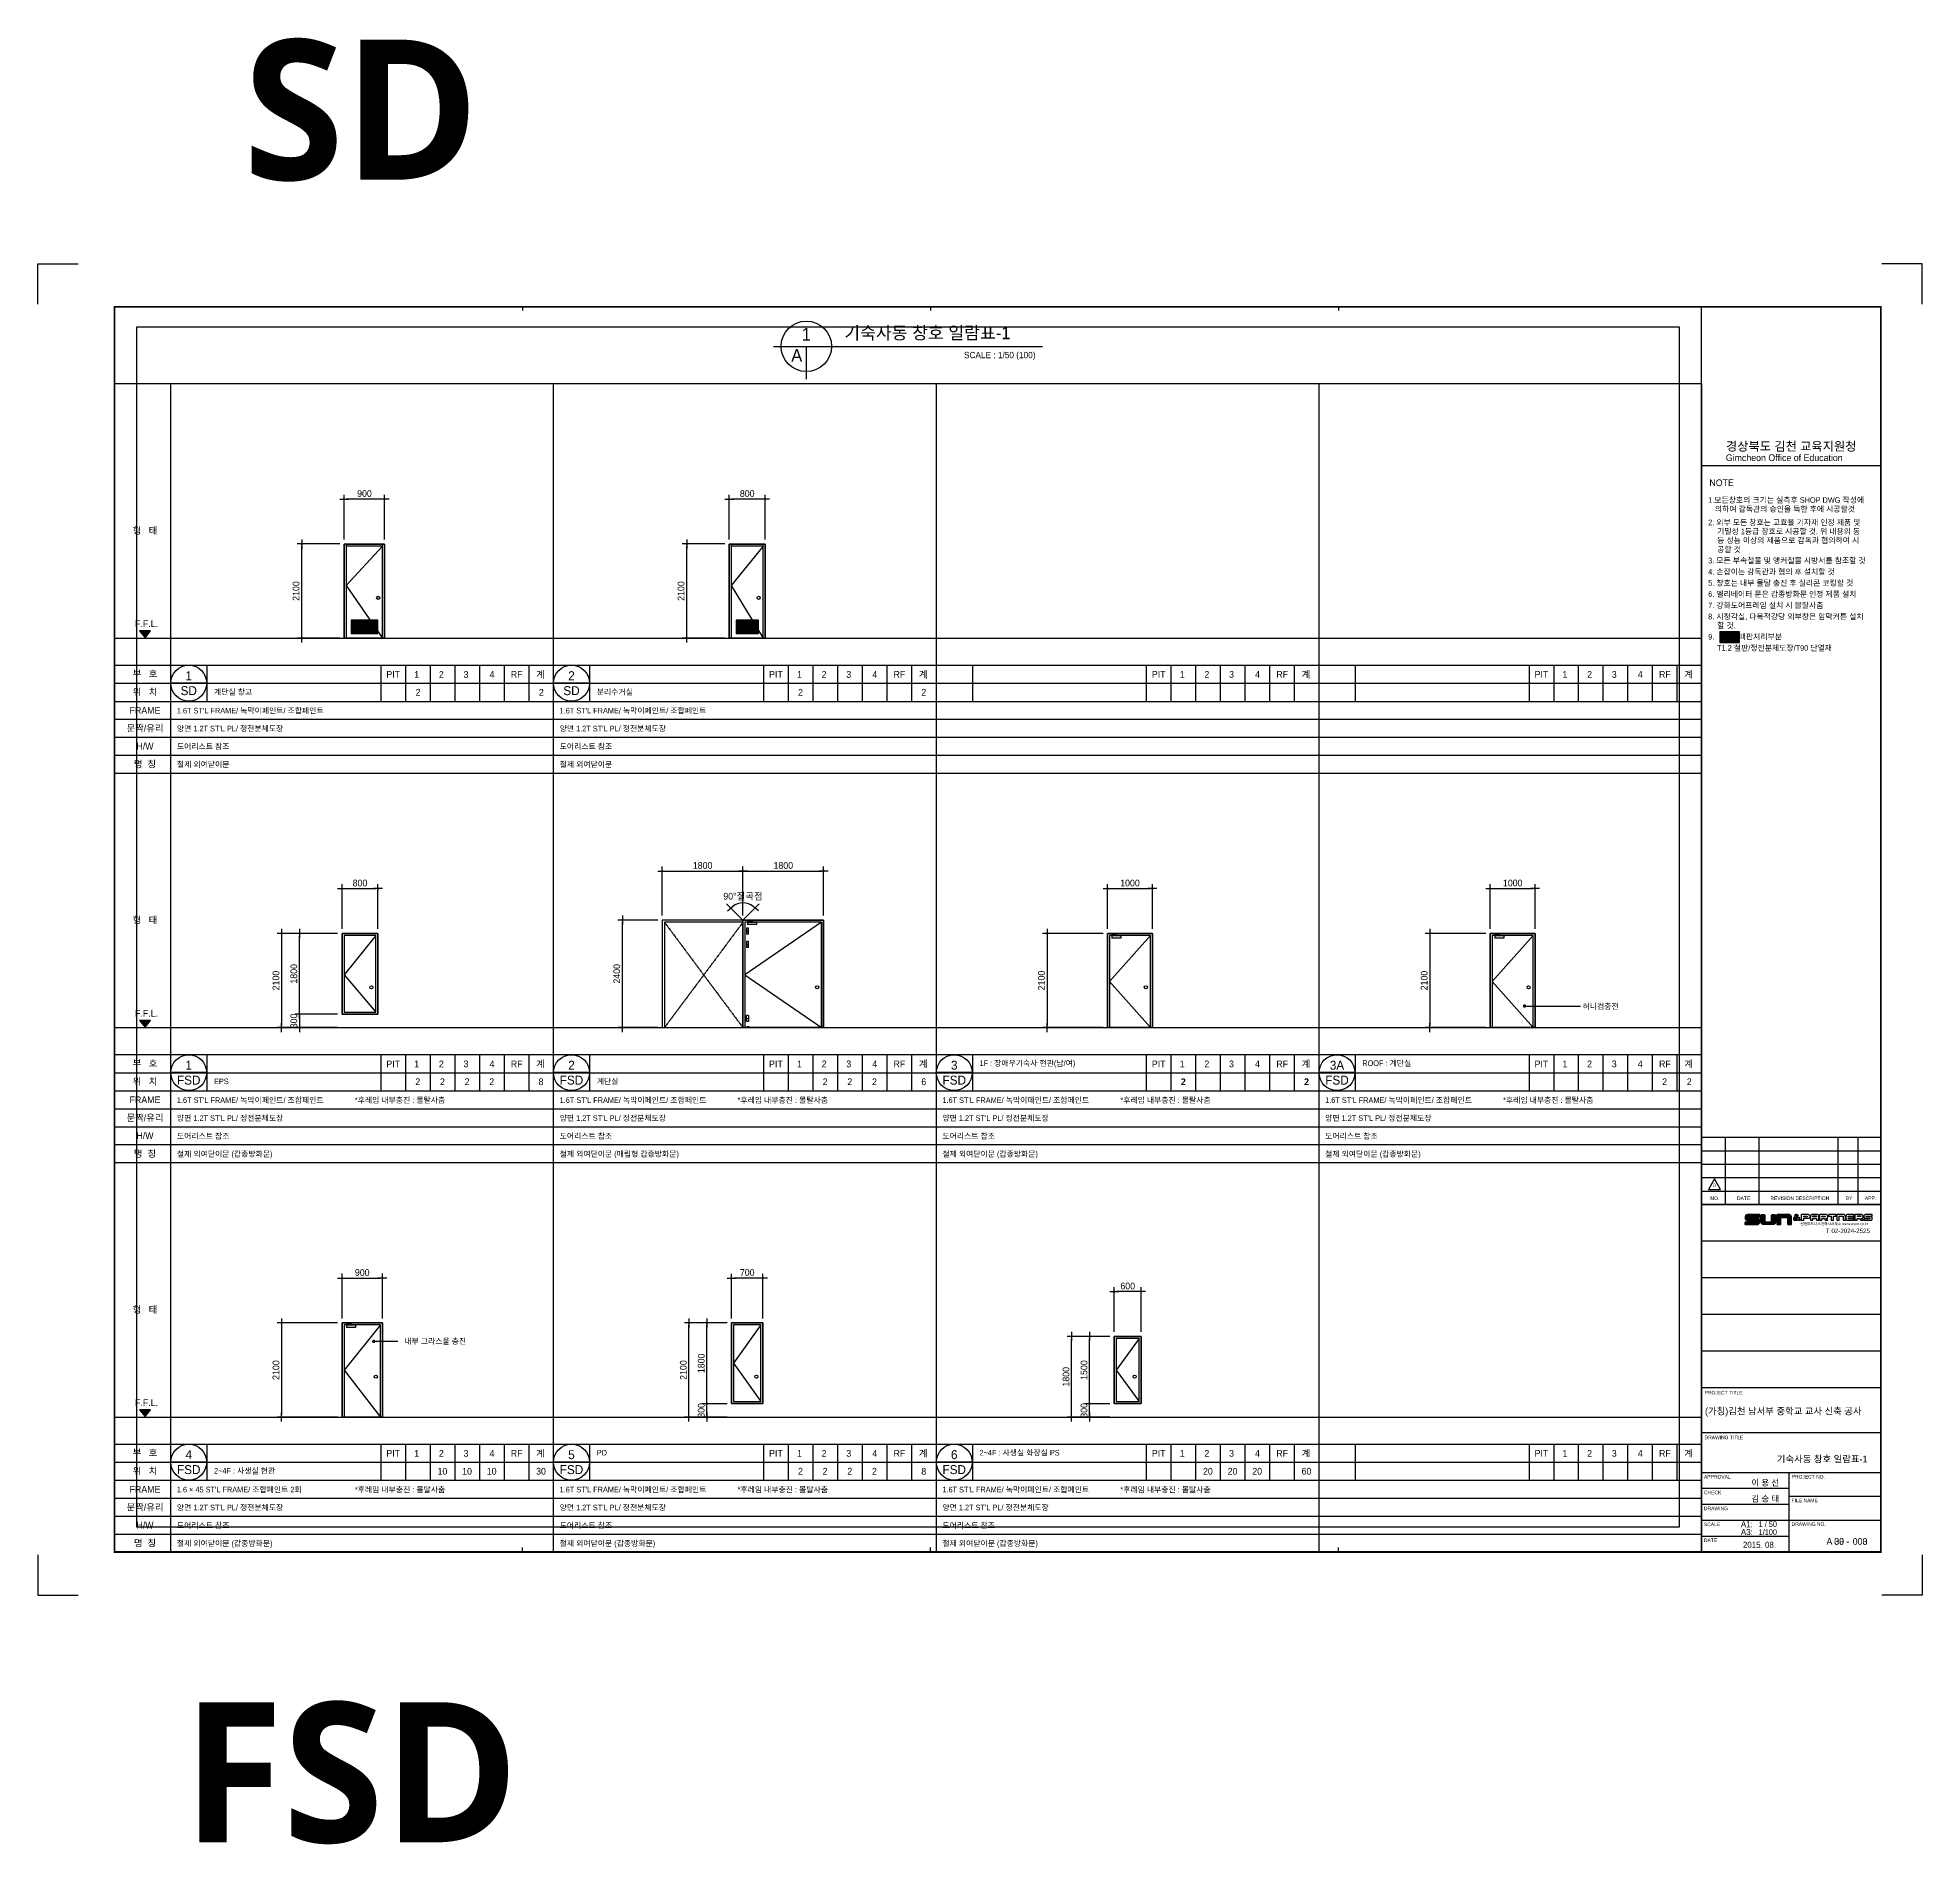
# Model space of a CAD drawing. Extents: x -25535497 to -25216507, y 8041684 to 8103002.
# Drawn here: x -25489791 to -25447741, y 8052312 to 8092612 of the extents above; entities that cross this region are included whole.
import ezdxf
from ezdxf.enums import TextEntityAlignment as Align

# ---------------------------------------------------------------- set-up
doc = ezdxf.new("R2010")
doc.units = 0
doc.header["$MEASUREMENT"] = 0
doc.linetypes.add('DASHDOT', pattern=[22, 20, -1, 0, -1])
doc.layers.get('Defpoints').update_dxf_attribs({"color": 45})
for name, color, linetype in [('0_form', 8, 'Continuous'), ('0_SYM', 7, 'Continuous'), ('254', 254, 'Continuous'), ('A-03-TEXT', 3, 'Continuous'), ('A_WID', 4, 'Continuous'), ('AA-XXXX-SYM1', 7, 'Continuous'), ('DIM', 7, 'Continuous'), ('DOOR-HARDWARE', 8, 'Continuous'), ('EL5', 9, 'Continuous'), ('ELE7', 4, 'Continuous'), ('FIN', 6, 'Continuous'), ('KMS_SHEET$0$form', 7, 'Continuous'), ('KMS_SHEET$0$TEXT', 7, 'Continuous'), ('SHT', 7, 'Continuous'), ('SYM', 7, 'Continuous'), ('T-M', 7, 'Continuous'), ('text', 7, 'Continuous'), ('창호', 7, 'Continuous')]:
    doc.layers.add(name, color=color, linetype=linetype)
doc.styles.add('KMS_SHEET$0$돋움', font='')
doc.styles.add('songdoh', font='')
doc.styles.get("Standard").update_dxf_attribs({"font": 'malgunbd.ttf'})
doc.styles.add('돋움', font='')
doc.styles.add('을지로 돋움', font='')
doc.styles.get('KMS_SHEET$0$돋움').set_extended_font_data('Dotum')
doc.styles.get('songdoh').set_extended_font_data('Dotum')
doc.styles.get('돋움').set_extended_font_data('Dotum')
doc.styles.get('을지로 돋움').set_extended_font_data('Dotum')
doc.dimstyles.new('DONGWOO', dxfattribs={"dimscale": 300, "dimtxt": 3, "dimasz": 1, "dimexe": 2, "dimexo": 2, "dimgap": 1, "dimtad": 1, "dimdec": 0, "dimzin": 11, "dimdsep": 46, "dimtxsty": 'songdoh', "dimblk": 'DOT-6', "dimcen": 2, "dimdle": 2, "dimclrd": 256, "dimclre": 256, "dimclrt": 3, "dimadec": 0, "dimazin": 0, "dimtfac": 1, "dimtdec": 0, "dimtix": 1, "dimtmove": 2, "dimatfit": 3, "dimldrblk": 'DOT', "dimfxl": 2, "dimtolj": 1, "dimtzin": 11, "dimarcsym": 0})

msp = doc.modelspace()

# ---------------------------------------------------------------- texts
at = {"layer": '0_form', "color": 3, "style": '돋움'}
for s, p in [('2', (-25481303.8, 8078010.2)), ('2', (-25478553.8, 8078010.2)), ('2', (-25472771.2, 8078010.2)), ('2', (-25470021.2, 8078010.2)), ('2', (-25481311.2, 8069322.1)), ('2', (-25480761.2, 8069322.1)), ('2', (-25480211.2, 8069322.1)), ('2', (-25479661.2, 8069322.1)), ('8', (-25478561.2, 8069322.1)), ('2', (-25472221.2, 8069322.1)), ('2', (-25471671.2, 8069322.1)), ('2', (-25471121.2, 8069322.1)), ('6', (-25470021.2, 8069322.1)), ('2', (-25453491.2, 8069322.1)), ('2', (-25452941.2, 8069322.1)), ('10', (-25480761.2, 8060634)), ('10', (-25480211.2, 8060634)), ('10', (-25479661.2, 8060634)), ('30', (-25478561.2, 8060634)), ('2', (-25472771.2, 8060634)), ('2', (-25472221.2, 8060634)), ('2', (-25471671.2, 8060634)), ('2', (-25471121.2, 8060634)), ('8', (-25470021.2, 8060634)), ('20', (-25463681.2, 8060634)), ('20', (-25463131.2, 8060634)), ('20', (-25462581.2, 8060634)), ('60', (-25461481.2, 8060634))]:
    msp.add_text(s, height=150, dxfattribs=at).set_placement(p, align=Align.MIDDLE_CENTER)
at = {"layer": '0_form', "color": 3}
for p in [(-25464231.2, 8069322.1), (-25461481.2, 8069322.1)]:
    msp.add_text('2', height=150, dxfattribs=at).set_placement(p, align=Align.MIDDLE_CENTER)
at = {"layer": 'A-03-TEXT', "linetype": 'ByBlock', "style": '을지로 돋움'}
for s, p in [('1', (-25472641.2, 8085996.9)), ('A', (-25472855.1, 8085524.6))]:
    msp.add_text(s, height=281.3, dxfattribs=at).set_placement(p, align=Align.MIDDLE_CENTER)
msp.add_text('기숙사동 창호 일람표-1', height=281.25, dxfattribs=at).set_placement((-25471794.4, 8085886.8))
msp.add_text('SCALE : 1/50 (100)', height=140.625, dxfattribs=at).set_placement((-25467528, 8085603.5), align=Align.TOP_RIGHT)
at = {"layer": 'T-M'}
for s, p in [('SD', (-25485201.5, 8089443)), ('FSD', (-25486550.6, 8052356))]:
    msp.add_text(s, height=3125, dxfattribs=at).set_placement(p)
at = {"layer": 'text', "style": '돋움'}
for s, p in [('계단실 창고', (-25485857.2, 8078019)), ('분리수거실', (-25477317.2, 8078019)), ("1.6T ST'L FRAME/ 녹막이페인트/ 조합페인트", (-25486685.2, 8077600.5)), ("1.6T ST'L FRAME/ 녹막이페인트/ 조합페인트", (-25478145.2, 8077600.5)), ("양면 1.2T ST'L PL/ 정전분체도장", (-25486685.2, 8077200.5)), ("양면 1.2T ST'L PL/ 정전분체도장", (-25478145.2, 8077200.5)), ('도어리스트 참조', (-25486685.2, 8076800.5)), ('도어리스트 참조', (-25478145.2, 8076800.5)), ('철제 외여닫이문', (-25486685.2, 8076400.5)), ('철제 외여닫이문', (-25478145.2, 8076400.5)), ('EPS', (-25485857.2, 8069330.9)), ('계단실', (-25477317.2, 8069330.9)), ('1F : 장애우기숙사 현관(남/여)', (-25468777.2, 8069735.9)), ('ROOF : 계단실', (-25460237.2, 8069735.9)), ("1.6T ST'L FRAME/ 녹막이페인트/ 조합페인트", (-25486685.2, 8068912.4)), ('*후레임 내부충진 : 몰탈사춤', (-25482715.6, 8068912.4)), ("1.6T ST'L FRAME/ 녹막이페인트/ 조합페인트", (-25478145.2, 8068912.4)), ('*후레임 내부충진 : 몰탈사춤', (-25474175.6, 8068912.4)), ("1.6T ST'L FRAME/ 녹막이페인트/ 조합페인트", (-25469605.2, 8068912.4)), ('*후레임 내부충진 : 몰탈사춤', (-25465635.6, 8068912.4)), ("1.6T ST'L FRAME/ 녹막이페인트/ 조합페인트", (-25461065.2, 8068912.4)), ('*후레임 내부충진 : 몰탈사춤', (-25457095.6, 8068912.4)), ("양면 1.2T ST'L PL/ 정전분체도장", (-25486685.2, 8068512.4)), ("양면 1.2T ST'L PL/ 정전분체도장", (-25478145.2, 8068512.4)), ("양면 1.2T ST'L PL/ 정전분체도장", (-25469605.2, 8068512.4)), ("양면 1.2T ST'L PL/ 정전분체도장", (-25461065.2, 8068512.4)), ('도어리스트 참조', (-25486685.2, 8068112.4)), ('도어리스트 참조', (-25478145.2, 8068112.4)), ('도어리스트 참조', (-25469605.2, 8068112.4)), ('도어리스트 참조', (-25461065.2, 8068112.4)), ('철제 외여닫이문 (갑종방화문)', (-25486685.2, 8067712.4)), ('철제 외여닫이문 (매립형 갑종방화문)', (-25478145.2, 8067712.4)), ('철제 외여닫이문 (갑종방화문)', (-25469605.2, 8067712.4)), ('철제 외여닫이문 (갑종방화문)', (-25461065.2, 8067712.4)), ('PD', (-25477317.2, 8061047.8)), ('2~4F : 사생실 화장실 PS', (-25468777.2, 8061047.8)), ('2~4F : 사생실 현관', (-25485857.2, 8060642.8)), ("1.6 × 45 ST'L FRAME/ 조합페인트 2회", (-25486685.2, 8060224.3)), ('*후레임 내부충진 : 몰탈사춤', (-25482715.6, 8060224.3)), ("1.6T ST'L FRAME/ 녹막이페인트/ 조합페인트", (-25478145.2, 8060224.3)), ('*후레임 내부충진 : 몰탈사춤', (-25474175.6, 8060224.3)), ("1.6T ST'L FRAME/ 녹막이페인트/ 조합페인트", (-25469605.2, 8060224.3)), ('*후레임 내부충진 : 몰탈사춤', (-25465635.6, 8060224.3)), ("양면 1.2T ST'L PL/ 정전분체도장", (-25486685.2, 8059824.3)), ("양면 1.2T ST'L PL/ 정전분체도장", (-25478145.2, 8059824.3)), ("양면 1.2T ST'L PL/ 정전분체도장", (-25469605.2, 8059824.3)), ('도어리스트 참조', (-25486685.2, 8059424.3)), ('도어리스트 참조', (-25478145.2, 8059424.3)), ('도어리스트 참조', (-25469605.2, 8059424.3)), ('1 / 50', (-25451393.8, 8059452.8)), ('1/100', (-25451393.8, 8059277.1)), ('철제 외여닫이문 (갑종방화문)', (-25486685.2, 8059024.3)), ('철제 외여닫이문 (갑종방화문)', (-25478145.2, 8059024.3)), ('철제 외여닫이문 (갑종방화문)', (-25469605.2, 8059024.3))]:
    msp.add_text(s, height=125, dxfattribs=at).set_placement(p, align=Align.MIDDLE_LEFT)
msp.add_text('허니컴충전', height=125, dxfattribs=at).set_placement((-25455321.4, 8070938.8))
for s, height, p in [('내부 그라스울 충진', 125, (-25480921.6, 8063535)), ('-', 150, (-25449402.8, 8059068.5))]:
    msp.add_text(s, height=height, dxfattribs=at).set_placement(p, align=Align.MIDDLE_CENTER)
for s, p in [('기숙사동 창호 일람표-1', (-25448966.2, 8060905.6)), ('39', (-25449487.7, 8059068.5)), ('003', (-25448966.2, 8059068.5))]:
    msp.add_text(s, height=150, dxfattribs=at).set_placement(p, align=Align.MIDDLE_RIGHT)

# ---------------------------------------------------------------- blocks, each defined once
blk = doc.blocks.new('KMS_SHEET$0$김천 도면폼(XR)')
at = {"layer": 'KMS_SHEET$0$form', "true_color": 0x424242}
for points in [[(77833, 17986), (77809, 18013), (77777, 18034), (77736, 18050), (77705, 18054), (77368, 18054), (77368, 18094), (77814, 18094), (77830, 18106), (77834, 18118), (77834, 18197), (77817, 18217), (77288, 18217), (77248, 18208), (77218, 18189), (77206, 18178), (77196, 18164), (77182, 18141), (77182, 18036), (77193, 18009), (77218, 17981), (77238, 17969), (77267, 17955), (77311, 17942), (77645, 17942), (77645, 17892), (77645, 17886), (77635, 17881), (77187, 17881), (77169, 17858), (77169, 17794), (77182, 17784), (77758, 17784), (77778, 17797), (77804, 17818), (77824, 17842), (77829, 17858), (77833, 17877)], [(78538, 18196), (78524, 18217), (78374, 18217), (78355, 18191), (78355, 17906), (78345, 17897), (78066, 17897), (78066, 18198), (78052, 18217), (77902, 18217), (77889, 18201), (77889, 17874), (77896, 17850), (77903, 17835), (77924, 17811), (77944, 17793), (77968, 17784), (78446, 17784), (78490, 17798), (78517, 17817), (78528, 17834), (78538, 17862)], [(79219, 18177), (79202, 18192), (79187, 18205), (79167, 18217), (78606, 18217), (78592, 18204), (78592, 17796), (78603, 17784), (78762, 17784), (78772, 17795), (78772, 18089), (79074, 18089), (79074, 17802), (79090, 17784), (79245, 17784), (79255, 17797), (79255, 18104), (79253, 18122), (79246, 18140), (79237, 18159)]]:
    blk.add_hatch(color=49, dxfattribs=at).paths.add_polyline_path(points)
at = {"color": 55}
for p, q in [((22686, 58666), (22686, 58504)), ((40870, 58666), (40870, 58504)), ((59055, 58666), (59055, 58504)), ((22686, 3218), (22686, 3380)), ((40870, 3218), (40870, 3380)), ((59055, 3218), (59055, 3380))]:
    blk.add_line(p, q, dxfattribs=at)
at = {"color": 1}
blk.add_line((75242, 10507), (75242, 58666), dxfattribs=at)
for p, q in [((75242, 21666), (83232, 21666)), ((75242, 21066), (83232, 21066)), ((75242, 20466), (83232, 20466)), ((75242, 19866), (83232, 19866)), ((75819, 19808), (75550, 19341)), ((75550, 19341), (76089, 19341)), ((76089, 19341), (75819, 19808)), ((75242, 19266), (83232, 19266))]:
    blk.add_line(p, q)
at = {"color": 2}
blk.add_line((83232, 18666), (75242, 18666), dxfattribs=at)
at = {"color": 2, "const_width": 79.9}
blk.add_lwpolyline([(83232, 3182), (4501, 3182), (4501, 58666), (83232, 58666)], close=True, dxfattribs=at)
at = {"color": 2}
for points in [[(75242, 10507), (75242, 18666)], [(75242, 3182), (75242, 10507), (83232, 10507)], [(75242, 8509), (83232, 8509)], [(75242, 6734), (83232, 6734)]]:
    blk.add_lwpolyline(points, dxfattribs=at)
at = {"layer": 'Defpoints'}
for points in [[(1080, 58791), (1080, 60589), (2878, 60589)], [(85080, 58791), (85080, 60589), (83282, 60589)], [(1080, 3058), (1080, 1260), (2878, 1260)], [(85080, 3058), (85080, 1260), (83282, 1260)]]:
    blk.add_lwpolyline(points, dxfattribs=at)
at = {"layer": 'Defpoints', "ltscale": 2}
blk.add_lwpolyline([(5500, 57780), (74243, 57780), (74243, 4293), (5500, 4293)], close=True, dxfattribs=at)
at = {"layer": 'KMS_SHEET$0$form', "color": 1}
for p, q in [((76308, 18666), (76308, 21666)), ((77808, 18666), (77808, 21666)), ((81325, 18666), (81325, 21666)), ((82225, 18666), (82225, 21666)), ((75242, 18666), (83232, 18666)), ((83232, 18666), (75242, 18666)), ((75242, 18666), (83232, 18666)), ((75242, 18666), (83232, 18666)), ((75242, 6023), (79148, 6023)), ((75242, 5313), (79148, 5313)), ((79148, 5668), (83232, 5668)), ((75242, 4603), (79148, 4603)), ((79148, 4603), (83232, 4603)), ((75242, 3893), (79148, 3893))]:
    blk.add_line(p, q, dxfattribs=at)
for points in [[(83232, 51588), (75242, 51588)], [(83232, 17035), (75242, 17035)], [(83232, 15403), (75242, 15403)], [(83232, 13771), (75242, 13771)], [(83232, 12139), (75242, 12139)]]:
    blk.add_lwpolyline(points, dxfattribs=at)
at = {"layer": 'KMS_SHEET$0$form', "color": 2}
for points in [[(77833, 17986), (77809, 18013), (77777, 18034), (77736, 18050), (77705, 18054), (77368, 18054), (77368, 18094), (77814, 18094), (77830, 18106), (77834, 18118), (77834, 18197), (77817, 18217), (77288, 18217), (77248, 18208), (77218, 18189), (77206, 18178), (77196, 18164), (77182, 18141), (77182, 18036), (77193, 18009), (77218, 17981), (77238, 17969), (77267, 17955), (77311, 17942), (77640, 17942), (77645, 17938), (77645, 17892), (77645, 17886), (77635, 17881), (77187, 17881), (77169, 17858), (77169, 17794), (77182, 17784), (77758, 17784), (77778, 17797), (77804, 17818), (77824, 17842), (77829, 17858), (77833, 17877)], [(77903, 17835), (77896, 17850), (77889, 17874), (77889, 18201), (77902, 18217), (78052, 18217), (78066, 18198), (78066, 17897), (78345, 17897), (78355, 17906), (78355, 18191), (78374, 18217), (78524, 18217), (78538, 18196), (78538, 17862), (78528, 17834), (78517, 17817), (78490, 17798), (78446, 17784), (77968, 17784), (77944, 17793), (77924, 17811)], [(79255, 18104), (79253, 18122), (79246, 18140), (79237, 18159), (79219, 18177), (79202, 18192), (79187, 18205), (79167, 18217), (78606, 18217), (78592, 18204), (78592, 17796), (78603, 17784), (78762, 17784), (78772, 17795), (78772, 18089), (79074, 18089), (79074, 17802), (79090, 17784), (79245, 17784), (79255, 17797)]]:
    blk.add_lwpolyline(points, close=True, dxfattribs=at)
at = {"layer": 'KMS_SHEET$0$form'}
for points in [[(79435, 18160), (79435, 18177), (79509, 18177), (79509, 18144), (79551, 18152), (79551, 18165), (79538, 18207), (79534, 18209), (79494, 18217), (79439, 18217), (79404, 18206), (79392, 18172), (79390, 18156), (79396, 18137), (79410, 18121), (79365, 18091), (79340, 18068), (79335, 18044), (79336, 18018), (79347, 17983), (79352, 17978), (79393, 17968), (79477, 17968), (79502, 17973), (79515, 17981), (79538, 18002), (79576, 17968), (79645, 17968), (79573, 18034), (79625, 18082), (79595, 18111), (79541, 18063)], [(79507, 18031), (79486, 18012), (79381, 18012), (79381, 18053), (79439, 18093)], [(80059, 18185), (80050, 18193), (80039, 18204), (80026, 18212), (80014, 18217), (79696, 18217), (79687, 18207), (79687, 17972), (79691, 17968), (79792, 17968), (79799, 17975), (79799, 18053), (80013, 18053), (80024, 18053), (80041, 18061), (80058, 18075), (80070, 18093), (80076, 18118), (80074, 18153), (80067, 18172)], [(79954, 18145), (79954, 18116), (79801, 18116), (79801, 18145)], [(80473, 18165), (80470, 18173), (80464, 18183), (80459, 18191), (80450, 18201), (80439, 18208), (80423, 18217), (80141, 18217), (80132, 18212), (80117, 18200), (80107, 18188), (80100, 18177), (80099, 18172), (80099, 17978), (80107, 17968), (80192, 17968), (80201, 17975), (80201, 18041), (80204, 18046), (80362, 18046), (80371, 18037), (80371, 17977), (80377, 17968), (80466, 17968), (80473, 17977)], [(80201, 18119), (80201, 18160), (80205, 18165), (80363, 18165), (80371, 18159), (80371, 18124), (80368, 18119)], [(80201, 18119), (80201, 18160), (80205, 18165), (80363, 18165), (80371, 18159), (80371, 18124), (80368, 18119)], [(80864, 18099), (80867, 18108), (80867, 18151), (80863, 18168), (80858, 18179), (80850, 18190), (80841, 18200), (80828, 18209), (80810, 18217), (80505, 18217), (80497, 18212), (80497, 17974), (80501, 17968), (80598, 17968), (80602, 17973), (80602, 18046), (80607, 18049), (80698, 18049), (80758, 17968), (80868, 17968), (80868, 17971), (80807, 18050), (80809, 18054), (80823, 18054), (80838, 18063), (80850, 18073), (80857, 18081)], [(80864, 18099), (80867, 18108), (80867, 18151), (80863, 18168), (80858, 18179), (80850, 18190), (80841, 18200), (80828, 18209), (80810, 18217), (80505, 18217), (80497, 18212), (80497, 17974), (80501, 17968), (80598, 17968), (80602, 17973), (80602, 18046), (80607, 18049), (80698, 18049), (80758, 17968), (80868, 17968), (80868, 17971), (80807, 18050), (80809, 18054), (80823, 18054), (80838, 18063), (80850, 18073), (80857, 18081)], [(80613, 18113), (80603, 18121), (80603, 18141), (80612, 18143), (80756, 18143), (80756, 18113)], [(80613, 18113), (80603, 18121), (80603, 18141), (80612, 18143), (80756, 18143), (80756, 18113)], [(81123, 18146), (81242, 18146), (81247, 18150), (81247, 18211), (81243, 18217), (80896, 18217), (80892, 18213), (80892, 18152), (80898, 18146), (81016, 18146), (81016, 17978), (81024, 17968), (81116, 17968), (81123, 17972)], [(81123, 18146), (81242, 18146), (81247, 18150), (81247, 18211), (81243, 18217), (80896, 18217), (80892, 18213), (80892, 18152), (80898, 18146), (81016, 18146), (81016, 17978), (81024, 17968), (81116, 17968), (81123, 17972)], [(81374, 18143), (81547, 18143), (81547, 17978), (81557, 17968), (81646, 17968), (81652, 17976), (81652, 18152), (81651, 18162), (81646, 18172), (81641, 18183), (81631, 18194), (81621, 18202), (81612, 18210), (81601, 18217), (81279, 18217), (81271, 18209), (81271, 17975), (81277, 17968), (81368, 17968), (81374, 17974)], [(81374, 18143), (81547, 18143), (81547, 17978), (81557, 17968), (81646, 17968), (81652, 17976), (81652, 18152), (81651, 18162), (81646, 18172), (81641, 18183), (81631, 18194), (81621, 18202), (81612, 18210), (81601, 18217), (81279, 18217), (81271, 18209), (81271, 17975), (81277, 17968), (81368, 17968), (81374, 17974)], [(81776, 18128), (81776, 18147), (81781, 18150), (82038, 18150), (82046, 18157), (82046, 18207), (82035, 18216), (81731, 18216), (81706, 18207), (81691, 18196), (81682, 18182), (81675, 18163), (81675, 18009), (81685, 17992), (81698, 17979), (81712, 17970), (81724, 17968), (82044, 17968), (82048, 17971), (82048, 18028), (82042, 18035), (81784, 18035), (81774, 18038), (81774, 18060), (81782, 18065), (82029, 18065), (82029, 18119), (82023, 18123), (81781, 18123)], [(81776, 18128), (81776, 18147), (81781, 18150), (82038, 18150), (82046, 18157), (82046, 18207), (82035, 18216), (81731, 18216), (81706, 18207), (81691, 18196), (81682, 18182), (81675, 18163), (81675, 18009), (81685, 17992), (81698, 17979), (81712, 17970), (81724, 17968), (82044, 17968), (82048, 17971), (82048, 18028), (82042, 18035), (81784, 18035), (81774, 18038), (81774, 18060), (81782, 18065), (82029, 18065), (82029, 18119), (82023, 18123), (81781, 18123)], [(82442, 18151), (82438, 18168), (82433, 18179), (82425, 18190), (82416, 18200), (82402, 18209), (82384, 18217), (82080, 18217), (82071, 18212), (82071, 17974), (82076, 17968), (82173, 17968), (82176, 17973), (82176, 18046), (82181, 18049), (82273, 18049), (82333, 17968), (82443, 17968), (82443, 17971), (82382, 18050), (82384, 18054), (82398, 18054), (82413, 18063), (82425, 18073), (82431, 18081), (82439, 18099), (82442, 18108)], [(82442, 18151), (82438, 18168), (82433, 18179), (82425, 18190), (82416, 18200), (82402, 18209), (82384, 18217), (82080, 18217), (82071, 18212), (82071, 17974), (82076, 17968), (82173, 17968), (82176, 17973), (82176, 18046), (82181, 18049), (82273, 18049), (82333, 17968), (82443, 17968), (82443, 17971), (82382, 18050), (82384, 18054), (82398, 18054), (82413, 18063), (82425, 18073), (82431, 18081), (82439, 18099), (82442, 18108)], [(82185, 18141), (82185, 18161), (82194, 18163), (82339, 18163), (82339, 18133), (82195, 18133)], [(82185, 18141), (82185, 18161), (82194, 18163), (82339, 18163), (82339, 18133), (82195, 18133)], [(82792, 18121), (82774, 18123), (82581, 18123), (82581, 18147), (82837, 18147), (82846, 18153), (82848, 18160), (82848, 18206), (82839, 18217), (82535, 18217), (82512, 18212), (82495, 18201), (82488, 18194), (82482, 18186), (82474, 18174), (82474, 18113), (82480, 18098), (82495, 18081), (82506, 18075), (82523, 18067), (82548, 18059), (82737, 18059), (82740, 18057), (82740, 18030), (82740, 18027), (82734, 18024), (82477, 18024), (82467, 18011), (82467, 17974), (82474, 17968), (82805, 17968), (82816, 17976), (82831, 17988), (82843, 18001), (82846, 18011), (82848, 18022), (82848, 18084), (82834, 18100), (82815, 18112)], [(82792, 18121), (82774, 18123), (82581, 18123), (82581, 18147), (82837, 18147), (82846, 18153), (82848, 18160), (82848, 18206), (82839, 18217), (82535, 18217), (82512, 18212), (82495, 18201), (82488, 18194), (82482, 18186), (82474, 18174), (82474, 18113), (82480, 18098), (82495, 18081), (82506, 18075), (82523, 18067), (82548, 18059), (82737, 18059), (82740, 18057), (82740, 18030), (82740, 18027), (82734, 18024), (82477, 18024), (82467, 18011), (82467, 17974), (82474, 17968), (82805, 17968), (82816, 17976), (82831, 17988), (82843, 18001), (82846, 18011), (82848, 18022), (82848, 18084), (82834, 18100), (82815, 18112)]]:
    blk.add_lwpolyline(points, close=True, dxfattribs=at)
at = {"layer": 'KMS_SHEET$0$TEXT', "color": 1}
blk.add_line((79148, 3182), (79148, 6734), dxfattribs=at)
at = {"layer": 'KMS_SHEET$0$TEXT', "style": 'KMS_SHEET$0$돋움'}
for s, height, p in [('Gimcheon Office of Education', 299.64, (76322, 51796)), ('0', 160, (75750, 19444)), ('NO.', 159.8, (75634, 18867)), ('DATE', 159.8, (76819, 18867)), ('REVISION DESCRIPTION', 159.81, (78311, 18867)), ('BY', 159.8, (81670, 18867)), ('APP.', 159.8, (82523, 18867)), ('썬앤파트너스건축사사무소 www.asun.co.kr', 117.84, (79644, 17749)), ('T:02-2024-2525', 200, (80782, 17394)), ('PROJECT TITLE', 159.81, (75375, 10205)), ('(가칭)김천 남서부 중학교 교사 신축 공사', 299.64, (75395, 9310)), ('DRAWING TITLE', 159.81, (75375, 8208)), ('APPROVAL', 159.8, (75348, 6458)), ('CHECK', 159.8, (75348, 5757)), ('PROJECT NO.', 159.81, (79255, 6458)), ('DRAWING', 159.8, (75348, 5047)), ('FILE NAME', 159.8, (79255, 5402)), ('SCALE', 159.8, (75348, 4337)), ('DRAWING NO.', 159.81, (79255, 4349)), ('DATE', 159.8, (75348, 3626))]:
    blk.add_text(s, height=height, dxfattribs=at).set_placement(p)
at = {"layer": 'KMS_SHEET$0$TEXT', "color": 3, "style": 'KMS_SHEET$0$돋움'}
blk.add_text('경상북도 김천 교육지원청', height=400, dxfattribs=at).set_placement((79237, 52258), align=Align.CENTER)
at = {"layer": 'KMS_SHEET$0$TEXT', "style": 'KMS_SHEET$0$돋움'}
for s, height, p in [('NOTE', 299.6, (75591, 50830)), ('A1:', 269.7, (76995, 4423)), ('A3:', 269.7, (76995, 4073))]:
    blk.add_text(s, height=height, dxfattribs=at).set_placement(p, align=Align.MIDDLE_LEFT)
for s, p in [('이 용 선', (78699, 6271)), ('김 승 태', (78699, 5561)), ('2015. 08.', (78558, 3506))]:
    blk.add_text(s, height=269.7, dxfattribs=at).set_placement(p, align=Align.MIDDLE_RIGHT)
blk = doc.blocks.new('KMS_SHEET', base_point=(2746843.44, 1131951.81))
at = {"xscale": 0.0100119047570738, "yscale": 0.0100119047570738, "zscale": 0.0100119047570738}
blk.add_blockref('KMS_SHEET$0$김천 도면폼(XR)', (2746832.63, 1131939.2), dxfattribs=at)
at = {"layer": 'Defpoints', "style": 'KMS_SHEET$0$돋움'}
for s, p in [('00', (2747649.52, 1131975.8)), ('000', (2747659.94, 1131975.8))]:
    blk.add_text(s, height=3, dxfattribs=at).set_placement(p, align=Align.MIDDLE_RIGHT)
at = {"layer": 'KMS_SHEET$0$TEXT', "style": 'KMS_SHEET$0$돋움'}
blk.add_text('A', height=3, dxfattribs=at).set_placement((2747641.68, 1131975.8), align=Align.MIDDLE_LEFT)
blk.add_text('-', height=3, dxfattribs=at).set_placement((2747651.21, 1131975.8), align=Align.MIDDLE_CENTER)
blk = doc.blocks.new('창호부호')
at = {"layer": '0_form', "color": 3}
for p, q in [((0, 278), (1252, 278)), ((0, 278), (0, -8410)), ((0, -8410), (1252, -8410))]:
    blk.add_line(p, q, dxfattribs=at)
at = {"layer": '0_form', "color": 7}
for p, q in [((1252, 278), (1252, -8410)), ((0, -6000), (1252, -6000)), ((0, -6405), (1252, -6405)), ((0, -6810), (1252, -6810)), ((0, -7210), (1252, -7210)), ((0, -7610), (1252, -7610)), ((0, -8010), (1252, -8010))]:
    blk.add_line(p, q, dxfattribs=at)
at = {"layer": '0_form', "color": 1, "linetype": 'DASHDOT'}
blk.add_line((0, -5400), (1252, -5400), dxfattribs=at)
at = {"layer": '0_form', "color": 2}
blk.add_lwpolyline([(682, -5390), (807, -5240), (557, -5240)], close=True, dxfattribs=at)
blk.add_solid([(682, -5390), (557, -5240), (807, -5240)], dxfattribs=at)
at = {"layer": '0_form', "color": 2, "style": '돋움'}
for s, p in [('형   태', (682, -3000)), ('F.F.L.', (716, -5079)), ('부   호', (682, -6197)), ('위   치', (682, -6602)), ('FRAME', (682, -7010)), ('문짝/유리', (682, -7410)), ('H/W', (682, -7810)), ('명  칭', (682, -8210))]:
    blk.add_text(s, height=150, dxfattribs=at).set_placement(p, align=Align.MIDDLE_CENTER)
blk = doc.blocks.new('창호표')
at = {"layer": '0_form', "color": 3}
for p, q in [((0, 278), (8540, 278)), ((0, -6000), (8540, -6000)), ((0, -8410), (8540, -8410))]:
    blk.add_line(p, q, dxfattribs=at)
at = {"layer": '0_form', "color": 7}
for p, q in [((0, 278), (0, -8410)), ((8540, 278), (8540, -8410)), ((4690, -6000), (4690, -6810)), ((5240, -6000), (5240, -6810)), ((5790, -6000), (5790, -6810)), ((6340, -6000), (6340, -6810)), ((6890, -6000), (6890, -6810)), ((7440, -6000), (7440, -6810)), ((7990, -6000), (7990, -6810)), ((0, -6405), (8540, -6405)), ((0, -6810), (8540, -6810)), ((0, -7210), (8540, -7210)), ((0, -7610), (8540, -7610)), ((0, -8010), (8540, -8010))]:
    blk.add_line(p, q, dxfattribs=at)
at = {"layer": '0_form', "color": 1, "linetype": 'DASHDOT'}
blk.add_line((0, -5400), (8540, -5400), dxfattribs=at)
at = {"layer": '0_form'}
blk.add_line((810, -6000), (810, -6810), dxfattribs=at)
at = {"layer": '0_form', "color": 3, "style": '돋움'}
for s, p in [('PIT', (4967, -6284)), ('4', (7172, -6284)), ('RF', (7722, -6284))]:
    blk.add_text(s, height=150, dxfattribs=at).set_placement(p, align=Align.CENTER)
for s, p in [('1', (5437, -6284)), ('2', (5987, -6284)), ('3', (6537, -6284)), ('계', (8155, -6284))]:
    blk.add_text(s, height=150, dxfattribs=at).set_placement(p)
blk = doc.blocks.new('DOOR')
at = {"color": 0}
blk.add_line((-44282, 44513), (-45482, 44513), dxfattribs=at)
at = {"color": 0, "linetype": 'Continuous'}
blk.add_circle((-44882, 44513), 600, dxfattribs=at)
at = {"layer": 'Defpoints', "style": '돋움', "width": 0.8}
blk.add_attdef('크기', text='', height=169, dxfattribs=at).set_placement((-44882, 44513), align=Align.MIDDLE_CENTER)
at = {"layer": 'SYM', "color": 3, "style": 'songdoh'}
for tag, p in [('번호', (-44882, 44763)), ('종류', (-44882, 44263))]:
    blk.add_attdef(tag, text='', height=300, dxfattribs=at).set_placement(p, align=Align.MIDDLE_CENTER)
blk = doc.blocks.new('_Dot')
at = {"color": 0, "linetype": 'ByBlock', "lineweight": -2}
blk.add_line((-0.5, 0), (-1, 0), dxfattribs=at)
at = {"color": 0, "linetype": 'ByBlock', "const_width": 0.5}
blk.add_lwpolyline([(-0.25, 0, 1), (0.25, 0, 1)], format="xyb", close=True, dxfattribs=at)
blk = doc.blocks.new('DOT-6')
at = {"layer": 'DIM', "color": 7, "ltscale": 0.5}
blk.add_line((2, 0), (-2, 0), dxfattribs=at)
at = {"layer": 'DIM', "color": 7, "ltscale": 0.5, "xscale": 0.9680000000043946, "yscale": 0.9680000000043946, "zscale": 0.9680000000043946}
blk.add_blockref('_Dot', (0, 0), dxfattribs=at)
blk = doc.blocks.new('*D42')
at = {"layer": 'Defpoints', "color": 0, "linetype": 'Continuous'}
for p in [(-25483900, 8081318), (-25482950, 8081318), (-25482950, 8079218)]:
    blk.add_point(p, dxfattribs=at)
at = {"layer": 'DIM', "linetype": 'Continuous', "lineweight": -2}
for p, q in [((-25483050, 8081318), (-25484000, 8081318)), ((-25483900, 8079268), (-25483900, 8081268)), ((-25483050, 8079218), (-25484000, 8079218))]:
    blk.add_line(p, q, dxfattribs=at)
at = {"layer": 'DIM', "linetype": 'Continuous', "lineweight": -2, "xscale": 50, "yscale": 50, "zscale": 50}
for p, rotation in [((-25483900, 8081318), 90), ((-25483900, 8079218), 270)]:
    blk.add_blockref('DOT-6', p, dxfattribs=dict(at, rotation=rotation))
at = {"layer": 'DIM', "color": 3, "linetype": 'Continuous', "insert": (-25484025, 8080268), "char_height": 150, "attachment_point": 5, "rotation": 90, "style": 'songdoh'}
blk.add_mtext('\\A1;2100', dxfattribs=at)
blk = doc.blocks.new('*D43')
at = {"layer": 'Defpoints', "color": 0, "linetype": 'Continuous'}
for p in [(-25482950, 8082318), (-25482950, 8081318), (-25482050, 8081318)]:
    blk.add_point(p, dxfattribs=at)
at = {"layer": 'DIM', "linetype": 'Continuous', "lineweight": -2}
for p, q in [((-25482950, 8081418), (-25482950, 8082418)), ((-25482100, 8082318), (-25482900, 8082318)), ((-25482050, 8081418), (-25482050, 8082418))]:
    blk.add_line(p, q, dxfattribs=at)
at = {"layer": 'DIM', "linetype": 'Continuous', "lineweight": -2, "xscale": 50, "yscale": 50, "zscale": 50, "rotation": 180}
blk.add_blockref('DOT-6', (-25482950, 8082318), dxfattribs=at)
at = {"layer": 'DIM', "linetype": 'Continuous', "lineweight": -2, "xscale": 50, "yscale": 50, "zscale": 50}
blk.add_blockref('DOT-6', (-25482050, 8082318), dxfattribs=at)
at = {"layer": 'DIM', "color": 3, "linetype": 'Continuous', "insert": (-25482500, 8082443), "char_height": 150, "attachment_point": 5, "style": 'songdoh'}
blk.add_mtext('\\A1;900', dxfattribs=at)
blk = doc.blocks.new('*D44')
at = {"layer": 'Defpoints', "color": 0, "linetype": 'Continuous'}
for p in [(-25475310, 8081318), (-25474360, 8081318), (-25474360, 8079218)]:
    blk.add_point(p, dxfattribs=at)
at = {"layer": 'DIM', "linetype": 'Continuous', "lineweight": -2}
for p, q in [((-25474460, 8081318), (-25475410, 8081318)), ((-25475310, 8079268), (-25475310, 8081268)), ((-25474460, 8079218), (-25475410, 8079218))]:
    blk.add_line(p, q, dxfattribs=at)
at = {"layer": 'DIM', "linetype": 'Continuous', "lineweight": -2, "xscale": 50, "yscale": 50, "zscale": 50}
for p, rotation in [((-25475310, 8081318), 90), ((-25475310, 8079218), 270)]:
    blk.add_blockref('DOT-6', p, dxfattribs=dict(at, rotation=rotation))
at = {"layer": 'DIM', "color": 3, "linetype": 'Continuous', "insert": (-25475435, 8080268), "char_height": 150, "attachment_point": 5, "rotation": 90, "style": 'songdoh'}
blk.add_mtext('\\A1;2100', dxfattribs=at)
blk = doc.blocks.new('*D45')
at = {"layer": 'Defpoints', "color": 0, "linetype": 'Continuous'}
for p in [(-25474360, 8082318), (-25474360, 8081318), (-25473560, 8081318)]:
    blk.add_point(p, dxfattribs=at)
at = {"layer": 'DIM', "linetype": 'Continuous', "lineweight": -2}
for p, q in [((-25474360, 8081418), (-25474360, 8082418)), ((-25473610, 8082318), (-25474310, 8082318)), ((-25473560, 8081418), (-25473560, 8082418))]:
    blk.add_line(p, q, dxfattribs=at)
at = {"layer": 'DIM', "linetype": 'Continuous', "lineweight": -2, "xscale": 50, "yscale": 50, "zscale": 50, "rotation": 180}
blk.add_blockref('DOT-6', (-25474360, 8082318), dxfattribs=at)
at = {"layer": 'DIM', "linetype": 'Continuous', "lineweight": -2, "xscale": 50, "yscale": 50, "zscale": 50}
blk.add_blockref('DOT-6', (-25473560, 8082318), dxfattribs=at)
at = {"layer": 'DIM', "color": 3, "linetype": 'Continuous', "insert": (-25473960, 8082443), "char_height": 150, "attachment_point": 5, "style": 'songdoh'}
blk.add_mtext('\\A1;800', dxfattribs=at)
blk = doc.blocks.new('*D46')
at = {"layer": 'Defpoints', "color": 0, "linetype": 'Continuous'}
for p in [(-25474310, 8064941), (-25474310, 8063941), (-25473610, 8063941)]:
    blk.add_point(p, dxfattribs=at)
at = {"layer": 'DIM', "linetype": 'Continuous', "lineweight": -2}
for p, q in [((-25474310, 8064041), (-25474310, 8065041)), ((-25473660, 8064941), (-25474260, 8064941)), ((-25473610, 8064041), (-25473610, 8065041))]:
    blk.add_line(p, q, dxfattribs=at)
at = {"layer": 'DIM', "linetype": 'Continuous', "lineweight": -2, "xscale": 50, "yscale": 50, "zscale": 50, "rotation": 180}
blk.add_blockref('DOT-6', (-25474310, 8064941), dxfattribs=at)
at = {"layer": 'DIM', "linetype": 'Continuous', "lineweight": -2, "xscale": 50, "yscale": 50, "zscale": 50}
blk.add_blockref('DOT-6', (-25473610, 8064941), dxfattribs=at)
at = {"layer": 'DIM', "color": 3, "linetype": 'Continuous', "insert": (-25473960, 8065066), "char_height": 150, "attachment_point": 5, "style": 'songdoh'}
blk.add_mtext('\\A1;700', dxfattribs=at)
blk = doc.blocks.new('*D47')
at = {"layer": 'Defpoints', "color": 0, "linetype": 'Continuous'}
for p in [(-25474861, 8062141), (-25474311, 8062141), (-25474310, 8061842)]:
    blk.add_point(p, dxfattribs=at)
at = {"layer": 'DIM', "linetype": 'Continuous', "lineweight": -2}
for p, q in [((-25474411, 8062141), (-25474961, 8062141)), ((-25474410, 8061842), (-25474961, 8061842)), ((-25474861, 8062191), (-25474861, 8062241)), ((-25474861, 8061842), (-25474861, 8062141)), ((-25474861, 8061792), (-25474861, 8061742))]:
    blk.add_line(p, q, dxfattribs=at)
at = {"layer": 'DIM', "linetype": 'Continuous', "lineweight": -2, "xscale": 50, "yscale": 50, "zscale": 50}
for p, rotation in [((-25474861, 8062141), 270), ((-25474861, 8061842), 90)]:
    blk.add_blockref('DOT-6', p, dxfattribs=dict(at, rotation=rotation))
at = {"layer": 'DIM', "color": 3, "linetype": 'Continuous', "insert": (-25474986, 8061991), "char_height": 150, "attachment_point": 5, "rotation": 90, "style": 'songdoh'}
blk.add_mtext('\\A1;300', dxfattribs=at)
blk = doc.blocks.new('*D48')
at = {"layer": 'Defpoints', "color": 0, "linetype": 'Continuous'}
for p in [(-25474861, 8063941), (-25474311, 8063941), (-25474311, 8062141)]:
    blk.add_point(p, dxfattribs=at)
at = {"layer": 'DIM', "linetype": 'Continuous', "lineweight": -2}
for p, q in [((-25474411, 8063941), (-25474961, 8063941)), ((-25474861, 8062191), (-25474861, 8063891)), ((-25474411, 8062141), (-25474961, 8062141))]:
    blk.add_line(p, q, dxfattribs=at)
at = {"layer": 'DIM', "linetype": 'Continuous', "lineweight": -2, "xscale": 50, "yscale": 50, "zscale": 50}
for p, rotation in [((-25474861, 8063941), 90), ((-25474861, 8062141), 270)]:
    blk.add_blockref('DOT-6', p, dxfattribs=dict(at, rotation=rotation))
at = {"layer": 'DIM', "color": 3, "linetype": 'Continuous', "insert": (-25474986, 8063041), "char_height": 150, "attachment_point": 5, "rotation": 90, "style": 'songdoh'}
blk.add_mtext('\\A1;1800', dxfattribs=at)
blk = doc.blocks.new('*D49')
at = {"layer": 'Defpoints', "color": 0, "linetype": 'Continuous'}
for p in [(-25475261, 8063941), (-25474311, 8063941), (-25474310, 8061842)]:
    blk.add_point(p, dxfattribs=at)
at = {"layer": 'DIM', "linetype": 'Continuous', "lineweight": -2}
for p, q in [((-25474411, 8063941), (-25475361, 8063941)), ((-25475261, 8061892), (-25475261, 8063891)), ((-25474410, 8061842), (-25475361, 8061842))]:
    blk.add_line(p, q, dxfattribs=at)
at = {"layer": 'DIM', "linetype": 'Continuous', "lineweight": -2, "xscale": 50, "yscale": 50, "zscale": 50}
for p, rotation in [((-25475261, 8063941), 90), ((-25475261, 8061842), 270)]:
    blk.add_blockref('DOT-6', p, dxfattribs=dict(at, rotation=rotation))
at = {"layer": 'DIM', "color": 3, "linetype": 'Continuous', "insert": (-25475386, 8062891), "char_height": 150, "attachment_point": 5, "rotation": 90, "style": 'songdoh'}
blk.add_mtext('\\A1;2100', dxfattribs=at)
blk = doc.blocks.new('*D50')
at = {"layer": 'Defpoints', "color": 0, "linetype": 'Continuous'}
for p in [(-25482200, 8073630), (-25483000, 8072630), (-25482200, 8072630)]:
    blk.add_point(p, dxfattribs=at)
at = {"layer": 'DIM', "linetype": 'Continuous', "lineweight": -2}
for p, q in [((-25483000, 8072730), (-25483000, 8073730)), ((-25482950, 8073630), (-25482250, 8073630)), ((-25482200, 8072730), (-25482200, 8073730))]:
    blk.add_line(p, q, dxfattribs=at)
at = {"layer": 'DIM', "linetype": 'Continuous', "lineweight": -2, "xscale": 50, "yscale": 50, "zscale": 50, "rotation": 180}
blk.add_blockref('DOT-6', (-25483000, 8073630), dxfattribs=at)
at = {"layer": 'DIM', "linetype": 'Continuous', "lineweight": -2, "xscale": 50, "yscale": 50, "zscale": 50}
blk.add_blockref('DOT-6', (-25482200, 8073630), dxfattribs=at)
at = {"layer": 'DIM', "color": 3, "linetype": 'Continuous', "insert": (-25482600, 8073755), "char_height": 150, "attachment_point": 5, "style": 'songdoh'}
blk.add_mtext('\\A1;800', dxfattribs=at)
blk = doc.blocks.new('*D51')
at = {"layer": 'Defpoints', "color": 0, "linetype": 'Continuous'}
for p in [(-25483950, 8072630), (-25483000, 8072630), (-25483000, 8070830)]:
    blk.add_point(p, dxfattribs=at)
at = {"layer": 'DIM', "linetype": 'Continuous', "lineweight": -2}
for p, q in [((-25483100, 8072630), (-25484050, 8072630)), ((-25483950, 8070880), (-25483950, 8072580)), ((-25483100, 8070830), (-25484050, 8070830))]:
    blk.add_line(p, q, dxfattribs=at)
at = {"layer": 'DIM', "linetype": 'Continuous', "lineweight": -2, "xscale": 50, "yscale": 50, "zscale": 50}
for p, rotation in [((-25483950, 8072630), 90), ((-25483950, 8070830), 270)]:
    blk.add_blockref('DOT-6', p, dxfattribs=dict(at, rotation=rotation))
at = {"layer": 'DIM', "color": 3, "linetype": 'Continuous', "insert": (-25484075, 8071730), "char_height": 150, "attachment_point": 5, "rotation": 90, "style": 'songdoh'}
blk.add_mtext('\\A1;1800', dxfattribs=at)
blk = doc.blocks.new('*D52')
at = {"layer": 'Defpoints', "color": 0, "linetype": 'Continuous'}
for p in [(-25483000, 8070830), (-25483950, 8070530), (-25483000, 8070530)]:
    blk.add_point(p, dxfattribs=at)
at = {"layer": 'DIM', "linetype": 'Continuous', "lineweight": -2}
for p, q in [((-25483100, 8070830), (-25484050, 8070830)), ((-25483950, 8070880), (-25483950, 8070930)), ((-25483950, 8070830), (-25483950, 8070530)), ((-25483100, 8070530), (-25484050, 8070530)), ((-25483950, 8070480), (-25483950, 8070430))]:
    blk.add_line(p, q, dxfattribs=at)
at = {"layer": 'DIM', "linetype": 'Continuous', "lineweight": -2, "xscale": 50, "yscale": 50, "zscale": 50}
for p, rotation in [((-25483950, 8070830), 270), ((-25483950, 8070530), 90)]:
    blk.add_blockref('DOT-6', p, dxfattribs=dict(at, rotation=rotation))
at = {"layer": 'DIM', "color": 3, "linetype": 'Continuous', "insert": (-25484075, 8070680), "char_height": 150, "attachment_point": 5, "rotation": 90, "style": 'songdoh'}
blk.add_mtext('\\A1;300', dxfattribs=at)
blk = doc.blocks.new('*D53')
at = {"layer": 'Defpoints', "color": 0, "linetype": 'Continuous'}
for p in [(-25483000, 8072630), (-25484350, 8070530), (-25483000, 8070530)]:
    blk.add_point(p, dxfattribs=at)
at = {"layer": 'DIM', "linetype": 'Continuous', "lineweight": -2}
for p, q in [((-25483100, 8072630), (-25484450, 8072630)), ((-25484350, 8072580), (-25484350, 8070580)), ((-25483100, 8070530), (-25484450, 8070530))]:
    blk.add_line(p, q, dxfattribs=at)
at = {"layer": 'DIM', "linetype": 'Continuous', "lineweight": -2, "xscale": 50, "yscale": 50, "zscale": 50}
for p, rotation in [((-25484350, 8072630), 90), ((-25484350, 8070530), 270)]:
    blk.add_blockref('DOT-6', p, dxfattribs=dict(at, rotation=rotation))
at = {"layer": 'DIM', "color": 3, "linetype": 'Continuous', "insert": (-25484475, 8071580), "char_height": 150, "attachment_point": 5, "rotation": 90, "style": 'songdoh'}
blk.add_mtext('\\A1;2100', dxfattribs=at)
blk = doc.blocks.new('*D54')
at = {"layer": 'Defpoints', "color": 0, "linetype": 'Continuous'}
for p in [(-25472255, 8074021), (-25474055, 8072930), (-25472255, 8072930)]:
    blk.add_point(p, dxfattribs=at)
at = {"layer": 'DIM', "linetype": 'Continuous', "lineweight": -2}
for p, q in [((-25474055, 8073030), (-25474055, 8074121)), ((-25474005, 8074021), (-25472305, 8074021)), ((-25472255, 8073030), (-25472255, 8074121))]:
    blk.add_line(p, q, dxfattribs=at)
at = {"layer": 'DIM', "linetype": 'Continuous', "lineweight": -2, "xscale": 50, "yscale": 50, "zscale": 50, "rotation": 180}
blk.add_blockref('DOT-6', (-25474055, 8074021), dxfattribs=at)
at = {"layer": 'DIM', "linetype": 'Continuous', "lineweight": -2, "xscale": 50, "yscale": 50, "zscale": 50}
blk.add_blockref('DOT-6', (-25472255, 8074021), dxfattribs=at)
at = {"layer": 'DIM', "color": 3, "linetype": 'Continuous', "insert": (-25473155, 8074146), "char_height": 150, "attachment_point": 5, "style": 'songdoh'}
blk.add_mtext('\\A1;1800', dxfattribs=at)
blk = doc.blocks.new('*D55')
at = {"layer": 'Defpoints', "color": 0, "linetype": 'Continuous'}
for p in [(-25476745, 8072930), (-25475855, 8072930), (-25475855, 8070530)]:
    blk.add_point(p, dxfattribs=at)
at = {"layer": 'DIM', "linetype": 'Continuous', "lineweight": -2}
for p, q in [((-25475955, 8072930), (-25476845, 8072930)), ((-25476745, 8070580), (-25476745, 8072880)), ((-25475955, 8070530), (-25476845, 8070530))]:
    blk.add_line(p, q, dxfattribs=at)
at = {"layer": 'DIM', "linetype": 'Continuous', "lineweight": -2, "xscale": 50, "yscale": 50, "zscale": 50}
for p, rotation in [((-25476745, 8072930), 90), ((-25476745, 8070530), 270)]:
    blk.add_blockref('DOT-6', p, dxfattribs=dict(at, rotation=rotation))
at = {"layer": 'DIM', "color": 3, "linetype": 'Continuous', "insert": (-25476870, 8071730), "char_height": 150, "attachment_point": 5, "rotation": 90, "style": 'songdoh'}
blk.add_mtext('\\A1;2400', dxfattribs=at)
blk = doc.blocks.new('*D56')
at = {"layer": 'Defpoints', "color": 0, "linetype": 'Continuous'}
for p in [(-25474055, 8074021), (-25475855, 8072930), (-25474055, 8072930)]:
    blk.add_point(p, dxfattribs=at)
at = {"layer": 'DIM', "linetype": 'Continuous', "lineweight": -2}
for p, q in [((-25475855, 8073030), (-25475855, 8074121)), ((-25475805, 8074021), (-25474105, 8074021)), ((-25474055, 8073030), (-25474055, 8074121))]:
    blk.add_line(p, q, dxfattribs=at)
at = {"layer": 'DIM', "linetype": 'Continuous', "lineweight": -2, "xscale": 50, "yscale": 50, "zscale": 50, "rotation": 180}
blk.add_blockref('DOT-6', (-25475855, 8074021), dxfattribs=at)
at = {"layer": 'DIM', "linetype": 'Continuous', "lineweight": -2, "xscale": 50, "yscale": 50, "zscale": 50}
blk.add_blockref('DOT-6', (-25474055, 8074021), dxfattribs=at)
at = {"layer": 'DIM', "color": 3, "linetype": 'Continuous', "insert": (-25474955, 8074146), "char_height": 150, "attachment_point": 5, "style": 'songdoh'}
blk.add_mtext('\\A1;1800', dxfattribs=at)
blk = doc.blocks.new('*D57')
at = {"layer": 'Defpoints', "color": 0, "linetype": 'Continuous'}
for p in [(-25474419, 8073294), (-25473957, 8073296), (-25473691, 8073294), (-25474055, 8072930), (-25474055, 8072930)]:
    blk.add_point(p, dxfattribs=at)
at = {"layer": 'DIM', "linetype": 'Continuous', "lineweight": -2}
blk.add_arc((-25474055, 8072930), 380, 52.5513, 127.4487, dxfattribs=at)
at = {"layer": 'DIM', "linetype": 'Continuous', "lineweight": -2, "xscale": 50, "yscale": 50, "zscale": 50}
for p, rotation in [((-25474324, 8073198), 221.224353473247), ((-25473787, 8073198), 318.7756465267531)]:
    blk.add_blockref('DOT-6', p, dxfattribs=dict(at, rotation=rotation))
at = {"layer": 'DIM', "color": 3, "linetype": 'Continuous', "insert": (-25474055, 8073453), "char_height": 150, "attachment_point": 5, "style": 'songdoh'}
blk.add_mtext('\\A1;90°절곡점', dxfattribs=at)
blk = doc.blocks.new('*D92')
at = {"layer": 'Defpoints', "color": 0, "linetype": 'Continuous'}
for p in [(-25464920, 8073630), (-25465920, 8072630), (-25464920, 8072630)]:
    blk.add_point(p, dxfattribs=at)
at = {"layer": 'DIM', "linetype": 'Continuous', "lineweight": -2}
for p, q in [((-25465920, 8072730), (-25465920, 8073730)), ((-25465870, 8073630), (-25464970, 8073630)), ((-25464920, 8072730), (-25464920, 8073730))]:
    blk.add_line(p, q, dxfattribs=at)
at = {"layer": 'DIM', "linetype": 'Continuous', "lineweight": -2, "xscale": 50, "yscale": 50, "zscale": 50, "rotation": 180}
blk.add_blockref('DOT-6', (-25465920, 8073630), dxfattribs=at)
at = {"layer": 'DIM', "linetype": 'Continuous', "lineweight": -2, "xscale": 50, "yscale": 50, "zscale": 50}
blk.add_blockref('DOT-6', (-25464920, 8073630), dxfattribs=at)
at = {"layer": 'DIM', "color": 3, "linetype": 'Continuous', "insert": (-25465420, 8073755), "char_height": 150, "attachment_point": 5, "style": 'songdoh'}
blk.add_mtext('\\A1;1000', dxfattribs=at)
blk = doc.blocks.new('*D93')
at = {"layer": 'Defpoints', "color": 0, "linetype": 'Continuous'}
for p in [(-25465920, 8072630), (-25467270, 8070530), (-25465920, 8070530)]:
    blk.add_point(p, dxfattribs=at)
at = {"layer": 'DIM', "linetype": 'Continuous', "lineweight": -2}
for p, q in [((-25466020, 8072630), (-25467370, 8072630)), ((-25467270, 8072580), (-25467270, 8070580)), ((-25466020, 8070530), (-25467370, 8070530))]:
    blk.add_line(p, q, dxfattribs=at)
at = {"layer": 'DIM', "linetype": 'Continuous', "lineweight": -2, "xscale": 50, "yscale": 50, "zscale": 50}
for p, rotation in [((-25467270, 8072630), 90), ((-25467270, 8070530), 270)]:
    blk.add_blockref('DOT-6', p, dxfattribs=dict(at, rotation=rotation))
at = {"layer": 'DIM', "color": 3, "linetype": 'Continuous', "insert": (-25467395, 8071580), "char_height": 150, "attachment_point": 5, "rotation": 90, "style": 'songdoh'}
blk.add_mtext('\\A1;2100', dxfattribs=at)
blk = doc.blocks.new('*D94')
at = {"layer": 'Defpoints', "color": 0, "linetype": 'Continuous'}
for p in [(-25482100, 8064942), (-25483000, 8063942), (-25482100, 8063942)]:
    blk.add_point(p, dxfattribs=at)
at = {"layer": 'DIM', "linetype": 'Continuous', "lineweight": -2}
for p, q in [((-25483000, 8064042), (-25483000, 8065042)), ((-25482950, 8064942), (-25482150, 8064942)), ((-25482100, 8064042), (-25482100, 8065042))]:
    blk.add_line(p, q, dxfattribs=at)
at = {"layer": 'DIM', "linetype": 'Continuous', "lineweight": -2, "xscale": 50, "yscale": 50, "zscale": 50, "rotation": 180}
blk.add_blockref('DOT-6', (-25483000, 8064942), dxfattribs=at)
at = {"layer": 'DIM', "linetype": 'Continuous', "lineweight": -2, "xscale": 50, "yscale": 50, "zscale": 50}
blk.add_blockref('DOT-6', (-25482100, 8064942), dxfattribs=at)
at = {"layer": 'DIM', "color": 3, "linetype": 'Continuous', "insert": (-25482550, 8065067), "char_height": 150, "attachment_point": 5, "style": 'songdoh'}
blk.add_mtext('\\A1;900', dxfattribs=at)
blk = doc.blocks.new('*D95')
at = {"layer": 'Defpoints', "color": 0, "linetype": 'Continuous'}
for p in [(-25483000, 8063942), (-25484350, 8061841), (-25483000, 8061841)]:
    blk.add_point(p, dxfattribs=at)
at = {"layer": 'DIM', "linetype": 'Continuous', "lineweight": -2}
for p, q in [((-25483100, 8063942), (-25484450, 8063942)), ((-25484350, 8063892), (-25484350, 8061891)), ((-25483100, 8061841), (-25484450, 8061841))]:
    blk.add_line(p, q, dxfattribs=at)
at = {"layer": 'DIM', "linetype": 'Continuous', "lineweight": -2, "xscale": 50, "yscale": 50, "zscale": 50}
for p, rotation in [((-25484350, 8063942), 90), ((-25484350, 8061841), 270)]:
    blk.add_blockref('DOT-6', p, dxfattribs=dict(at, rotation=rotation))
at = {"layer": 'DIM', "color": 3, "linetype": 'Continuous', "insert": (-25484475, 8062891), "char_height": 150, "attachment_point": 5, "rotation": 90, "style": 'songdoh'}
blk.add_mtext('\\A1;2100', dxfattribs=at)
blk = doc.blocks.new('*D142')
at = {"layer": 'Defpoints', "color": 0, "linetype": 'Continuous'}
for p in [(-25456380, 8073630), (-25457380, 8072630), (-25456380, 8072630)]:
    blk.add_point(p, dxfattribs=at)
at = {"layer": 'DIM', "linetype": 'Continuous', "lineweight": -2}
for p, q in [((-25457380, 8072730), (-25457380, 8073730)), ((-25457330, 8073630), (-25456430, 8073630)), ((-25456380, 8072730), (-25456380, 8073730))]:
    blk.add_line(p, q, dxfattribs=at)
at = {"layer": 'DIM', "linetype": 'Continuous', "lineweight": -2, "xscale": 50, "yscale": 50, "zscale": 50, "rotation": 180}
blk.add_blockref('DOT-6', (-25457380, 8073630), dxfattribs=at)
at = {"layer": 'DIM', "linetype": 'Continuous', "lineweight": -2, "xscale": 50, "yscale": 50, "zscale": 50}
blk.add_blockref('DOT-6', (-25456380, 8073630), dxfattribs=at)
at = {"layer": 'DIM', "color": 3, "linetype": 'Continuous', "insert": (-25456880, 8073755), "char_height": 150, "attachment_point": 5, "style": 'songdoh'}
blk.add_mtext('\\A1;1000', dxfattribs=at)
blk = doc.blocks.new('*D143')
at = {"layer": 'Defpoints', "color": 0, "linetype": 'Continuous'}
for p in [(-25457380, 8072630), (-25458730, 8070530), (-25457380, 8070530)]:
    blk.add_point(p, dxfattribs=at)
at = {"layer": 'DIM', "linetype": 'Continuous', "lineweight": -2}
for p, q in [((-25457480, 8072630), (-25458830, 8072630)), ((-25458730, 8072580), (-25458730, 8070580)), ((-25457480, 8070530), (-25458830, 8070530))]:
    blk.add_line(p, q, dxfattribs=at)
at = {"layer": 'DIM', "linetype": 'Continuous', "lineweight": -2, "xscale": 50, "yscale": 50, "zscale": 50}
for p, rotation in [((-25458730, 8072630), 90), ((-25458730, 8070530), 270)]:
    blk.add_blockref('DOT-6', p, dxfattribs=dict(at, rotation=rotation))
at = {"layer": 'DIM', "color": 3, "linetype": 'Continuous', "insert": (-25458855, 8071580), "char_height": 150, "attachment_point": 5, "rotation": 90, "style": 'songdoh'}
blk.add_mtext('\\A1;2100', dxfattribs=at)
blk = doc.blocks.new('*D245')
at = {"layer": 'Defpoints', "color": 0, "linetype": 'Continuous'}
for p in [(-25465770, 8064641), (-25465770, 8063641), (-25465170, 8063641)]:
    blk.add_point(p, dxfattribs=at)
at = {"layer": 'DIM', "linetype": 'Continuous', "lineweight": -2}
for p, q in [((-25465770, 8063741), (-25465770, 8064741)), ((-25465220, 8064641), (-25465720, 8064641)), ((-25465170, 8063741), (-25465170, 8064741))]:
    blk.add_line(p, q, dxfattribs=at)
at = {"layer": 'DIM', "linetype": 'Continuous', "lineweight": -2, "xscale": 50, "yscale": 50, "zscale": 50, "rotation": 180}
blk.add_blockref('DOT-6', (-25465770, 8064641), dxfattribs=at)
at = {"layer": 'DIM', "linetype": 'Continuous', "lineweight": -2, "xscale": 50, "yscale": 50, "zscale": 50}
blk.add_blockref('DOT-6', (-25465170, 8064641), dxfattribs=at)
at = {"layer": 'DIM', "color": 3, "linetype": 'Continuous', "insert": (-25465470, 8064766), "char_height": 150, "attachment_point": 5, "style": 'songdoh'}
blk.add_mtext('\\A1;600', dxfattribs=at)
blk = doc.blocks.new('*D246')
at = {"layer": 'Defpoints', "color": 0, "linetype": 'Continuous'}
for p in [(-25466321, 8062141), (-25465771, 8062141), (-25465770, 8061842)]:
    blk.add_point(p, dxfattribs=at)
at = {"layer": 'DIM', "linetype": 'Continuous', "lineweight": -2}
for p, q in [((-25465871, 8062141), (-25466421, 8062141)), ((-25465870, 8061842), (-25466421, 8061842)), ((-25466321, 8062191), (-25466321, 8062241)), ((-25466321, 8061842), (-25466321, 8062141)), ((-25466321, 8061792), (-25466321, 8061742))]:
    blk.add_line(p, q, dxfattribs=at)
at = {"layer": 'DIM', "linetype": 'Continuous', "lineweight": -2, "xscale": 50, "yscale": 50, "zscale": 50}
for p, rotation in [((-25466321, 8062141), 270), ((-25466321, 8061842), 90)]:
    blk.add_blockref('DOT-6', p, dxfattribs=dict(at, rotation=rotation))
at = {"layer": 'DIM', "color": 3, "linetype": 'Continuous', "insert": (-25466446, 8061991), "char_height": 150, "attachment_point": 5, "rotation": 90, "style": 'songdoh'}
blk.add_mtext('\\A1;300', dxfattribs=at)
blk = doc.blocks.new('*D247')
at = {"layer": 'Defpoints', "color": 0, "linetype": 'Continuous'}
for p in [(-25466321, 8063641), (-25465771, 8063641), (-25465771, 8062141)]:
    blk.add_point(p, dxfattribs=at)
at = {"layer": 'DIM', "linetype": 'Continuous', "lineweight": -2}
for p, q in [((-25465871, 8063641), (-25466421, 8063641)), ((-25466321, 8062191), (-25466321, 8063591)), ((-25465871, 8062141), (-25466421, 8062141))]:
    blk.add_line(p, q, dxfattribs=at)
at = {"layer": 'DIM', "linetype": 'Continuous', "lineweight": -2, "xscale": 50, "yscale": 50, "zscale": 50}
for p, rotation in [((-25466321, 8063641), 90), ((-25466321, 8062141), 270)]:
    blk.add_blockref('DOT-6', p, dxfattribs=dict(at, rotation=rotation))
at = {"layer": 'DIM', "color": 3, "linetype": 'Continuous', "insert": (-25466446, 8062891), "char_height": 150, "attachment_point": 5, "rotation": 90, "style": 'songdoh'}
blk.add_mtext('\\A1;1500', dxfattribs=at)
blk = doc.blocks.new('*D248')
at = {"layer": 'Defpoints', "color": 0, "linetype": 'Continuous'}
for p in [(-25466721, 8063641), (-25465771, 8063641), (-25465770, 8061842)]:
    blk.add_point(p, dxfattribs=at)
at = {"layer": 'DIM', "linetype": 'Continuous', "lineweight": -2}
for p, q in [((-25465871, 8063641), (-25466821, 8063641)), ((-25466721, 8061892), (-25466721, 8063591)), ((-25465870, 8061842), (-25466821, 8061842))]:
    blk.add_line(p, q, dxfattribs=at)
at = {"layer": 'DIM', "linetype": 'Continuous', "lineweight": -2, "xscale": 50, "yscale": 50, "zscale": 50}
for p, rotation in [((-25466721, 8063641), 90), ((-25466721, 8061842), 270)]:
    blk.add_blockref('DOT-6', p, dxfattribs=dict(at, rotation=rotation))
at = {"layer": 'DIM', "color": 3, "linetype": 'Continuous', "insert": (-25466846, 8062741), "char_height": 150, "attachment_point": 5, "rotation": 90, "style": 'songdoh'}
blk.add_mtext('\\A1;1800', dxfattribs=at)
blk = doc.blocks.new('주기-0001')
at = {"layer": '254', "ltscale": 4}
h = blk.add_hatch(color=256, dxfattribs=at)
h.dxf.hatch_style = 1
h.paths.add_polyline_path([(406, -3943), (847, -3943), (847, -3707), (406, -3707)])
at = {"layer": 'ELE7', "ltscale": 4}
blk.add_lwpolyline([(406, -3943), (847, -3943), (847, -3707), (406, -3707)], close=True, dxfattribs=at)
at = {"layer": 'text', "style": '돋움'}
for s, p in [('1.모든창호의 크기는 실측후 SHOP DWG 작성에', (147, -764)), ('2. 외부 모든 창호는 고효율 기자재 인정 제품 및', (147, -1264)), ('의하여 감독관의 승인을 득한 후에 시공할것', (297, -964)), ('등 성능 이상의 제품으로 감독과 협의하여 시', (347, -1664)), ('기밀성 1등급 창호로 시공할 것. 위 내용의 동', (347, -1464)), ('3. 모든 부속철물 및 앵커철물 시방서를 참조할 것', (147, -2114)), ('공할 것', (347, -1864)), ('4. 손잡이는 감독관과 협의 후 설치할 것', (147, -2364)), ('5. 창호는 내부 몰탈 충진 후 실리콘 코킹할 것', (147, -2614)), ('6. 엘리베이터 문은 갑종방화문 인정 제품 설치', (147, -2864)), ('8. 시청각실, 다목적강당 외부창은 암막커튼 설치', (147, -3364)), ('7. 강화도어프레임 설치 시 몰탈사춤', (147, -3114)), ('9.          : 백판처리부분', (147, -3814)), ('할 것.', (347, -3564)), ('T1.2 철판/정전분체도장/T90 단열재', (347, -4064))]:
    blk.add_text(s, height=125, dxfattribs=at).set_placement(p, align=Align.MIDDLE_LEFT)

# ---------------------------------------------------------------- dimensions: what is measured, and where the dimension line sits
at = {"layer": 'DIM', "linetype": 'Continuous'}
for base, p1, p2, angle, picture, middle in [((-25482950.3, 8082317.6), (-25482050.3, 8081317.7), (-25482950.3, 8081317.6), 180, '*D43', (-25482500.3, 8082442.7)), ((-25474360.3, 8082317.6), (-25473560.3, 8081317.7), (-25474360.3, 8081317.6), 180, '*D45', (-25473960.3, 8082442.7)), ((-25483900.3, 8081317.7), (-25482950.3, 8079217.7), (-25482950.3, 8081317.7), 90, '*D42', (-25484025.4, 8080267.7)), ((-25475310.3, 8081317.7), (-25474360.3, 8079217.7), (-25474360.3, 8081317.7), 90, '*D44', (-25475435.4, 8080267.7)), ((-25472255.4, 8074020.6), (-25474055.4, 8072929.6), (-25472255.4, 8072929.6), 180, '*D54', (-25473155.4, 8074145.7)), ((-25482200.3, 8073629.6), (-25483000.3, 8072629.6), (-25482200.3, 8072629.6), 180, '*D50', (-25482600.3, 8073754.7)), ((-25464920.3, 8073629.6), (-25465920.3, 8072629.6), (-25464920.3, 8072629.6), 180, '*D92', (-25465420.3, 8073754.7)), ((-25456380.3, 8073629.6), (-25457380.3, 8072629.6), (-25456380.3, 8072629.6), 180, '*D142', (-25456880.3, 8073754.7)), ((-25476745.4, 8072929.6), (-25475855.4, 8070529.6), (-25475855.4, 8072929.6), 90, '*D55', (-25476870.5, 8071729.6)), ((-25484350.3, 8070529.6), (-25483000.3, 8072629.6), (-25483000.3, 8070529.6), 90, '*D53', (-25484475.4, 8071579.6)), ((-25483950.3, 8072629.6), (-25483000.3, 8070829.6), (-25483000.3, 8072629.6), 90, '*D51', (-25484075.4, 8071729.6)), ((-25467270.3, 8070529.6), (-25465920.3, 8072629.6), (-25465920.3, 8070529.6), 90, '*D93', (-25467395.4, 8071579.6)), ((-25458730.3, 8070529.6), (-25457380.3, 8072629.6), (-25457380.3, 8070529.6), 90, '*D143', (-25458855.4, 8071579.6)), ((-25483950.3, 8070529.6), (-25483000.3, 8070829.6), (-25483000.3, 8070529.6), 270, '*D52', (-25484075.4, 8070679.6)), ((-25482100.3, 8064941.5), (-25483000.3, 8063941.5), (-25482100.3, 8063941.5), 180, '*D94', (-25482550.3, 8065066.6)), ((-25474310.3, 8064941.4), (-25473610.3, 8063941.5), (-25474310.3, 8063941.4), 180, '*D46', (-25473960.3, 8065066.5)), ((-25465770.3, 8064641.4), (-25465170.3, 8063641.5), (-25465770.3, 8063641.4), 180, '*D245', (-25465470.3, 8064766.5)), ((-25484350.3, 8061841.5), (-25483000.3, 8063941.5), (-25483000.3, 8061841.5), 90, '*D95', (-25484475.4, 8062891.5)), ((-25475260.7, 8063941.5), (-25474310.3, 8061841.5), (-25474310.7, 8063941.5), 90, '*D49', (-25475385.8, 8062891.5)), ((-25474860.7, 8063941.5), (-25474310.7, 8062141.5), (-25474310.7, 8063941.5), 90, '*D48', (-25474985.8, 8063041.5)), ((-25466720.7, 8063641.5), (-25465770.3, 8061841.5), (-25465770.7, 8063641.5), 90, '*D248', (-25466845.8, 8062741.5)), ((-25466320.7, 8063641.5), (-25465770.7, 8062141.5), (-25465770.7, 8063641.5), 90, '*D247', (-25466445.8, 8062891.5)), ((-25474860.7, 8062141.5), (-25474310.3, 8061841.5), (-25474310.7, 8062141.5), 90, '*D47', (-25474985.8, 8061991.5)), ((-25466320.7, 8062141.5), (-25465770.3, 8061841.5), (-25465770.7, 8062141.5), 90, '*D246', (-25466445.8, 8061991.5))]:
    dim = msp.add_linear_dim(base=base, p1=p1, p2=p2, angle=angle, dimstyle='DONGWOO', override={"dimscale": 50}, dxfattribs=at)
    dim.commit()
    dim.dimension.update_dxf_attribs({"geometry": picture, "text_midpoint": middle})
dim = msp.add_linear_dim(base=(-25474055.4, 8074020.6), p1=(-25475855.4, 8072929.6), p2=(-25474055.4, 8072929.6), dimstyle='DONGWOO', override={"dimscale": 50}, dxfattribs=at)
dim.commit()
dim.dimension.update_dxf_attribs({"geometry": '*D56', "text_midpoint": (-25474955.4, 8074145.7)})
dim = msp.add_angular_dim_2l(base=(-25473957.1, 8073296.3), line1=((-25474055.4, 8072929.6), (-25474419.3, 8073293.6)), line2=((-25474055.4, 8072929.6), (-25473691.4, 8073293.6)), text='<>절곡점', dimstyle='DONGWOO', override={"dimscale": 50}, dxfattribs=at)
dim.commit()
dim.dimension.update_dxf_attribs({"geometry": '*D57', "text_midpoint": (-25474055.4, 8073453.2)})

# ---------------------------------------------------------------- linework, layer by layer
at = {"ltscale": 4}
for points in [[(-25482950.3, 8081317.7), (-25482050.3, 8081317.7), (-25482050.3, 8079217.7), (-25482950.3, 8079217.7)], [(-25474360.3, 8081317.7), (-25473560.3, 8081317.7), (-25473560.3, 8079217.7), (-25474360.3, 8079217.7)], [(-25474055.4, 8072929.6), (-25472255.4, 8072929.6), (-25472255.4, 8070529.6), (-25474055.4, 8070529.6)], [(-25483000.3, 8072629.6), (-25482200.3, 8072629.6), (-25482200.3, 8070829.6), (-25483000.3, 8070829.6)], [(-25465920.3, 8072629.6), (-25464920.3, 8072629.6), (-25464920.3, 8070529.6), (-25465920.3, 8070529.6)], [(-25457380.3, 8072629.6), (-25456380.3, 8072629.6), (-25456380.3, 8070529.6), (-25457380.3, 8070529.6)], [(-25483000.3, 8063941.5), (-25482100.3, 8063941.5), (-25482100.3, 8061841.5), (-25483000.3, 8061841.5)], [(-25474310.3, 8063941.5), (-25473610.3, 8063941.5), (-25473610.3, 8062141.5), (-25474310.3, 8062141.5)], [(-25465770.3, 8063641.5), (-25465170.3, 8063641.5), (-25465170.3, 8062141.5), (-25465770.3, 8062141.5)]]:
    msp.add_lwpolyline(points, close=True, dxfattribs=at)
at = {"layer": 'A_WID', "linetype": 'Continuous'}
for p, q in [((-25482050.3, 8081317.7), (-25482950.3, 8081317.7)), ((-25482950.3, 8081317.7), (-25482950.3, 8079217.7)), ((-25482050.3, 8079217.7), (-25482050.3, 8081317.7)), ((-25473560.3, 8081317.7), (-25474360.3, 8081317.7)), ((-25474360.3, 8081317.7), (-25474360.3, 8079217.7)), ((-25473560.3, 8079217.7), (-25473560.3, 8081317.7)), ((-25482950.3, 8079217.7), (-25482050.3, 8079217.7)), ((-25482905.3, 8079217.7), (-25482095.3, 8079217.7)), ((-25474360.3, 8079217.7), (-25473560.3, 8079217.7)), ((-25474315.3, 8079217.7), (-25473605.3, 8079217.7)), ((-25482200.3, 8072629.6), (-25483000.3, 8072629.6)), ((-25483000.3, 8072629.6), (-25483000.3, 8070829.6)), ((-25482200.3, 8070829.6), (-25482200.3, 8072629.6)), ((-25464920.3, 8072629.6), (-25465920.3, 8072629.6)), ((-25465920.3, 8072629.6), (-25465920.3, 8070529.6)), ((-25464920.3, 8070529.6), (-25464920.3, 8072629.6)), ((-25456380.3, 8072629.6), (-25457380.3, 8072629.6)), ((-25457380.3, 8072629.6), (-25457380.3, 8070529.6)), ((-25456380.3, 8070529.6), (-25456380.3, 8072629.6)), ((-25483000.3, 8070829.6), (-25482200.3, 8070829.6)), ((-25482955.3, 8070874.6), (-25482245.3, 8070874.6)), ((-25465920.3, 8070529.6), (-25464920.3, 8070529.6)), ((-25465875.3, 8070529.6), (-25464965.3, 8070529.6)), ((-25457380.3, 8070529.6), (-25456380.3, 8070529.6)), ((-25457335.3, 8070529.6), (-25456425.3, 8070529.6)), ((-25482100.3, 8063941.5), (-25483000.3, 8063941.5)), ((-25483000.3, 8063941.5), (-25483000.3, 8061841.5)), ((-25482100.3, 8061841.5), (-25482100.3, 8063941.5)), ((-25473610.3, 8063941.5), (-25474310.3, 8063941.5)), ((-25474310.3, 8063941.5), (-25474310.3, 8062141.5)), ((-25473610.3, 8062141.5), (-25473610.3, 8063941.5)), ((-25465170.3, 8063641.5), (-25465770.3, 8063641.5)), ((-25465770.3, 8063641.5), (-25465770.3, 8062141.5)), ((-25465170.3, 8062141.5), (-25465170.3, 8063641.5)), ((-25483000.3, 8061841.5), (-25482100.3, 8061841.5)), ((-25482955.3, 8061841.5), (-25482145.3, 8061841.5)), ((-25474310.3, 8062141.5), (-25473610.3, 8062141.5)), ((-25474265.3, 8062191.5), (-25473655.3, 8062191.5)), ((-25465770.3, 8062141.5), (-25465170.3, 8062141.5)), ((-25465725.3, 8062191.5), (-25465215.3, 8062191.5))]:
    msp.add_line(p, q, dxfattribs=at)
at = {"layer": 'A_WID'}
for p, q in [((-25482905.3, 8081317.7), (-25482905.3, 8079217.7)), ((-25482095.3, 8081272.7), (-25482905.3, 8081272.7)), ((-25482095.3, 8079217.7), (-25482095.3, 8081317.7)), ((-25474315.3, 8081317.7), (-25474315.3, 8079217.7)), ((-25473605.3, 8081272.7), (-25474315.3, 8081272.7)), ((-25473605.3, 8079217.7), (-25473605.3, 8081317.7)), ((-25474010.4, 8072884.6), (-25474010.4, 8070529.6)), ((-25472300.4, 8072884.6), (-25474010.4, 8072884.6)), ((-25472300.4, 8072884.6), (-25472300.4, 8070529.6)), ((-25472300.4, 8070529.6), (-25472300.4, 8072884.6)), ((-25482955.3, 8072584.6), (-25482955.3, 8070874.6)), ((-25482245.3, 8072584.6), (-25482955.3, 8072584.6)), ((-25482245.3, 8070874.6), (-25482245.3, 8072584.6)), ((-25465875.3, 8072584.6), (-25465875.3, 8070529.6)), ((-25464965.3, 8072584.6), (-25465875.3, 8072584.6)), ((-25464965.3, 8070529.6), (-25464965.3, 8072584.6)), ((-25457335.3, 8072584.6), (-25457335.3, 8070529.6)), ((-25456425.3, 8072584.6), (-25457335.3, 8072584.6)), ((-25456425.3, 8070529.6), (-25456425.3, 8072584.6)), ((-25482955.3, 8063896.5), (-25482955.3, 8061841.5)), ((-25482145.3, 8063896.5), (-25482955.3, 8063896.5)), ((-25482145.3, 8061841.5), (-25482145.3, 8063896.5)), ((-25474265.3, 8063896.5), (-25474265.3, 8062191.5)), ((-25473655.3, 8063896.5), (-25474265.3, 8063896.5)), ((-25473655.3, 8062191.5), (-25473655.3, 8063896.5)), ((-25465725.3, 8063596.5), (-25465725.3, 8062191.5)), ((-25465215.3, 8063596.5), (-25465725.3, 8063596.5)), ((-25465215.3, 8062191.5), (-25465215.3, 8063596.5))]:
    msp.add_line(p, q, dxfattribs=at)
at = {"layer": 'A_WID', "color": 8, "linetype": 'DASHDOT'}
for p, q in [((-25474055.4, 8072879.6), (-25475805.4, 8070529.6)), ((-25475805.4, 8072879.6), (-25474055.4, 8070529.6))]:
    msp.add_line(p, q, dxfattribs=at)
at = {"layer": 'A_WID', "color": 8}
for points in [[(-25482095.3, 8081272.7), (-25482905.3, 8080395.2), (-25482095.3, 8079217.7)], [(-25473605.3, 8081272.7), (-25474315.3, 8080395.2), (-25473605.3, 8079217.7)], [(-25472300.4, 8072884.6), (-25474010.4, 8071707.1), (-25472300.4, 8070529.6)], [(-25482245.3, 8072584.6), (-25482955.3, 8071707.1), (-25482245.3, 8070874.6)], [(-25464965.3, 8072584.6), (-25465875.3, 8071557.1), (-25464965.3, 8070529.6)], [(-25456425.3, 8072584.6), (-25457335.3, 8071557.1), (-25456425.3, 8070529.6)], [(-25482145.3, 8063896.5), (-25482955.3, 8062891.5), (-25482145.3, 8061841.5)], [(-25473655.3, 8063896.5), (-25474265.3, 8063041.5), (-25473655.3, 8062191.5)], [(-25465215.3, 8063596.5), (-25465725.3, 8062891.5), (-25465215.3, 8062191.5)]]:
    msp.add_lwpolyline(points, dxfattribs=at)
at = {"layer": 'A_WID'}
for points in [[(-25474055.4, 8072929.6), (-25475855.4, 8072929.6), (-25475855.4, 8070529.6), (-25475805.4, 8070529.6)], [(-25474055.4, 8072879.6), (-25475805.4, 8072879.6), (-25475805.4, 8070529.6)]]:
    msp.add_lwpolyline(points, dxfattribs=at)
at = {"layer": 'A_WID', "linetype": 'Continuous'}
msp.add_lwpolyline([(-25472255.4, 8070529.6), (-25472255.4, 8072929.6), (-25474055.4, 8072929.6), (-25474055.4, 8070529.6)], close=True, dxfattribs=at)
at = {"layer": 'A_WID'}
for centre in [(-25482195.3, 8080117.7), (-25473705.3, 8080117.7), (-25482345.3, 8071429.6), (-25472400.4, 8071429.6), (-25465065.3, 8071429.6), (-25456525.3, 8071429.6), (-25482245.3, 8062741.5), (-25473755.3, 8062741.5), (-25465315.3, 8062741.5)]:
    msp.add_circle(centre, 35, dxfattribs=at)
at = {"layer": 'AA-XXXX-SYM1', "linetype": 'Continuous'}
for p, q in [((-25473372.5, 8085727.1), (-25467372.5, 8085727.1)), ((-25472641.2, 8085727.1), (-25472641.2, 8084995.8))]:
    msp.add_line(p, q, dxfattribs=at)
msp.add_ellipse((-25472641.2, 8085727.1), major_axis=(0.8, 562.5), ratio=1, start_param=-1.5693867, end_param=4.7137986, dxfattribs=at)
at = {"layer": 'DIM', "linetype": 'Continuous'}
for q in [(-25474419.3, 8073293.6), (-25473691.4, 8073293.6)]:
    msp.add_line((-25474055.4, 8072929.6), q, dxfattribs=at)
at = {"layer": 'DOOR-HARDWARE'}
for p, q in [((-25473859.7, 8072914), (-25473956.3, 8072914)), ((-25473956.3, 8072914), (-25473956.3, 8072877.4)), ((-25473756.3, 8072877.4), (-25473956.3, 8072877.4)), ((-25473956.3, 8072877.4), (-25473956.3, 8072827.4)), ((-25473756.3, 8072827.4), (-25473956.3, 8072827.4)), ((-25473859.7, 8072899), (-25473941.3, 8072899)), ((-25473941.3, 8072899), (-25473941.3, 8072877.4)), ((-25473859.7, 8072914), (-25473859.7, 8072899)), ((-25473756.3, 8072877.4), (-25473756.3, 8072827.4)), ((-25473929.4, 8072749.6), (-25473978.4, 8072749.6)), ((-25473929.4, 8072749.6), (-25473978.4, 8072749.6)), ((-25473929.4, 8072749.6), (-25473978.4, 8072749.6)), ((-25473929.4, 8072749.6), (-25473978.4, 8072749.6)), ((-25473978.4, 8072749.6), (-25473978.4, 8072616.6)), ((-25473978.4, 8072749.6), (-25473978.4, 8072616.6)), ((-25473978.4, 8072749.6), (-25473978.4, 8072616.6)), ((-25473978.4, 8072749.6), (-25473978.4, 8072616.6)), ((-25473978.4, 8072683.1), (-25473929.4, 8072683.1)), ((-25473978.4, 8072683.1), (-25473929.4, 8072683.1)), ((-25473978.4, 8072683.1), (-25473929.4, 8072683.1)), ((-25473978.4, 8072683.1), (-25473929.4, 8072683.1)), ((-25473929.4, 8072616.6), (-25473978.4, 8072616.6)), ((-25473929.4, 8072616.6), (-25473978.4, 8072616.6)), ((-25473929.4, 8072616.6), (-25473978.4, 8072616.6)), ((-25473929.4, 8072616.6), (-25473978.4, 8072616.6)), ((-25473929.4, 8072449.6), (-25473978.4, 8072449.6)), ((-25473929.4, 8072449.6), (-25473978.4, 8072449.6)), ((-25473929.4, 8072449.6), (-25473978.4, 8072449.6)), ((-25473929.4, 8072449.6), (-25473978.4, 8072449.6)), ((-25473978.4, 8072449.6), (-25473978.4, 8072316.6)), ((-25473978.4, 8072449.6), (-25473978.4, 8072316.6)), ((-25473978.4, 8072449.6), (-25473978.4, 8072316.6)), ((-25473978.4, 8072449.6), (-25473978.4, 8072316.6)), ((-25473978.4, 8072383.1), (-25473929.4, 8072383.1)), ((-25473978.4, 8072383.1), (-25473929.4, 8072383.1)), ((-25473978.4, 8072383.1), (-25473929.4, 8072383.1)), ((-25473978.4, 8072383.1), (-25473929.4, 8072383.1)), ((-25473929.4, 8072616.6), (-25473929.4, 8072749.6)), ((-25473929.4, 8072616.6), (-25473929.4, 8072749.6)), ((-25473929.4, 8072616.6), (-25473929.4, 8072749.6)), ((-25473929.4, 8072616.6), (-25473929.4, 8072749.6)), ((-25473929.4, 8072316.6), (-25473929.4, 8072449.6)), ((-25473929.4, 8072316.6), (-25473929.4, 8072449.6)), ((-25473929.4, 8072316.6), (-25473929.4, 8072449.6)), ((-25473929.4, 8072316.6), (-25473929.4, 8072449.6)), ((-25465724.7, 8072614), (-25465821.2, 8072614)), ((-25465821.2, 8072614), (-25465821.2, 8072577.4)), ((-25465621.2, 8072577.4), (-25465821.2, 8072577.4)), ((-25465821.2, 8072577.4), (-25465821.2, 8072527.4)), ((-25465621.2, 8072527.4), (-25465821.2, 8072527.4)), ((-25465724.7, 8072599), (-25465806.2, 8072599)), ((-25465806.2, 8072599), (-25465806.2, 8072577.4)), ((-25465724.7, 8072614), (-25465724.7, 8072599)), ((-25465621.2, 8072577.4), (-25465621.2, 8072527.4)), ((-25457184.7, 8072614), (-25457281.2, 8072614)), ((-25457281.2, 8072614), (-25457281.2, 8072577.4)), ((-25457081.2, 8072577.4), (-25457281.2, 8072577.4)), ((-25457281.2, 8072577.4), (-25457281.2, 8072527.4)), ((-25457081.2, 8072527.4), (-25457281.2, 8072527.4)), ((-25457184.7, 8072599), (-25457266.2, 8072599)), ((-25457266.2, 8072599), (-25457266.2, 8072577.4)), ((-25457184.7, 8072614), (-25457184.7, 8072599)), ((-25457081.2, 8072577.4), (-25457081.2, 8072527.4)), ((-25473929.4, 8072316.6), (-25473978.4, 8072316.6)), ((-25473929.4, 8072316.6), (-25473978.4, 8072316.6)), ((-25473929.4, 8072316.6), (-25473978.4, 8072316.6)), ((-25473929.4, 8072316.6), (-25473978.4, 8072316.6)), ((-25473929.4, 8070802.6), (-25473978.4, 8070802.6)), ((-25473929.4, 8070802.6), (-25473978.4, 8070802.6)), ((-25473929.4, 8070802.6), (-25473978.4, 8070802.6)), ((-25473929.4, 8070802.6), (-25473978.4, 8070802.6)), ((-25473978.4, 8070669.6), (-25473978.4, 8070802.6)), ((-25473978.4, 8070669.6), (-25473978.4, 8070802.6)), ((-25473978.4, 8070669.6), (-25473978.4, 8070802.6)), ((-25473978.4, 8070669.6), (-25473978.4, 8070802.6)), ((-25473978.4, 8070736.1), (-25473929.4, 8070736.1)), ((-25473978.4, 8070736.1), (-25473929.4, 8070736.1)), ((-25473978.4, 8070736.1), (-25473929.4, 8070736.1)), ((-25473978.4, 8070736.1), (-25473929.4, 8070736.1)), ((-25473929.4, 8070669.6), (-25473978.4, 8070669.6)), ((-25473929.4, 8070669.6), (-25473978.4, 8070669.6)), ((-25473929.4, 8070669.6), (-25473978.4, 8070669.6)), ((-25473929.4, 8070669.6), (-25473978.4, 8070669.6)), ((-25473929.4, 8070802.6), (-25473929.4, 8070669.6)), ((-25473929.4, 8070802.6), (-25473929.4, 8070669.6)), ((-25473929.4, 8070802.6), (-25473929.4, 8070669.6)), ((-25473929.4, 8070802.6), (-25473929.4, 8070669.6)), ((-25482804.7, 8063925.9), (-25482901.2, 8063925.9)), ((-25482901.2, 8063925.9), (-25482901.2, 8063889.3)), ((-25482701.2, 8063889.3), (-25482901.2, 8063889.3)), ((-25482901.2, 8063889.3), (-25482901.2, 8063839.3)), ((-25482701.2, 8063839.3), (-25482901.2, 8063839.3)), ((-25482804.7, 8063910.9), (-25482886.2, 8063910.9)), ((-25482886.2, 8063910.9), (-25482886.2, 8063889.3)), ((-25482804.7, 8063925.9), (-25482804.7, 8063910.9)), ((-25482701.2, 8063889.3), (-25482701.2, 8063839.3))]:
    msp.add_line(p, q, dxfattribs=at)
msp.add_lwpolyline([(-25473915.4, 8070539.6), (-25473915.4, 8070549.6), (-25473965.4, 8070549.6), (-25473965.4, 8070539.6)], dxfattribs=at)
at = {"layer": 'EL5'}
for p, q in [((-25482780.3, 8079577.7), (-25482220.3, 8079577.7)), ((-25482780.3, 8079567.7), (-25482220.3, 8079567.7)), ((-25482780.3, 8079547.7), (-25482220.3, 8079547.7)), ((-25482780.3, 8079537.7), (-25482220.3, 8079537.7)), ((-25482780.3, 8079517.7), (-25482220.3, 8079517.7)), ((-25482780.3, 8079507.7), (-25482220.3, 8079507.7)), ((-25482780.3, 8079487.7), (-25482220.3, 8079487.7)), ((-25474190.3, 8079577.7), (-25473730.3, 8079577.7)), ((-25474190.3, 8079567.7), (-25473730.3, 8079567.7)), ((-25474190.3, 8079547.7), (-25473730.3, 8079547.7)), ((-25474190.3, 8079537.7), (-25473730.3, 8079537.7)), ((-25474190.3, 8079517.7), (-25473730.3, 8079517.7)), ((-25474190.3, 8079507.7), (-25473730.3, 8079507.7)), ((-25474190.3, 8079487.7), (-25473730.3, 8079487.7)), ((-25482780.3, 8079477.7), (-25482220.3, 8079477.7)), ((-25482780.3, 8079457.7), (-25482220.3, 8079457.7)), ((-25482780.3, 8079447.7), (-25482220.3, 8079447.7)), ((-25482780.3, 8079427.7), (-25482220.3, 8079427.7)), ((-25482780.3, 8079417.7), (-25482220.3, 8079417.7)), ((-25482780.3, 8079397.7), (-25482220.3, 8079397.7)), ((-25482780.3, 8079387.7), (-25482220.3, 8079387.7)), ((-25482780.3, 8079367.7), (-25482220.3, 8079367.7)), ((-25482780.3, 8079357.7), (-25482220.3, 8079357.7)), ((-25474190.3, 8079477.7), (-25473730.3, 8079477.7)), ((-25474190.3, 8079457.7), (-25473730.3, 8079457.7)), ((-25474190.3, 8079447.7), (-25473730.3, 8079447.7)), ((-25474190.3, 8079427.7), (-25473730.3, 8079427.7)), ((-25474190.3, 8079417.7), (-25473730.3, 8079417.7)), ((-25474190.3, 8079397.7), (-25473730.3, 8079397.7)), ((-25474190.3, 8079387.7), (-25473730.3, 8079387.7)), ((-25474190.3, 8079367.7), (-25473730.3, 8079367.7)), ((-25474190.3, 8079357.7), (-25473730.3, 8079357.7))]:
    msp.add_line(p, q, dxfattribs=at)
at = {"layer": 'SHT'}
for p, q in [((-25456616.2, 8071011.4), (-25455365.2, 8071011.4)), ((-25481757, 8063529.8), (-25482274.4, 8063529.8))]:
    msp.add_line(p, q, dxfattribs=at)
at = {"layer": 'SHT', "const_width": 37.5}
for points in [[(-25456616.2, 8071030.2, -1), (-25456616.2, 8070992.7, -1)], [(-25482311.9, 8063529.8, 1), (-25482274.4, 8063529.8, 1)]]:
    msp.add_lwpolyline(points, format="xyb", close=True, dxfattribs=at)
at = {"layer": '창호', "color": 0}
for points in [[(-25482800.3, 8079317.7), (-25482200.3, 8079317.7), (-25482200.3, 8079617.7), (-25482800.3, 8079617.7)], [(-25482780.3, 8079337.7), (-25482220.3, 8079337.7), (-25482220.3, 8079597.7), (-25482780.3, 8079597.7)], [(-25474210.3, 8079317.7), (-25473710.3, 8079317.7), (-25473710.3, 8079617.7), (-25474210.3, 8079617.7)], [(-25474190.3, 8079337.7), (-25473730.3, 8079337.7), (-25473730.3, 8079597.7), (-25474190.3, 8079597.7)]]:
    msp.add_lwpolyline(points, close=True, dxfattribs=at)

# ---------------------------------------------------------------- block references
at = {"layer": '0_form', "color": 7}
for name, p in [('창호부호', (-25488078.7, 8084617.7)), ('창호표', (-25486826.2, 8084617.7)), ('창호표', (-25478286.2, 8084617.7)), ('창호표', (-25469746.2, 8084617.7)), ('창호표', (-25461206.2, 8084617.7)), ('창호부호', (-25488078.7, 8075929.6)), ('창호표', (-25486826.2, 8075929.6)), ('창호표', (-25478286.2, 8075929.6)), ('창호표', (-25469746.2, 8075929.6)), ('창호표', (-25461206.2, 8075929.6)), ('창호부호', (-25488078.7, 8067241.5)), ('창호표', (-25486826.2, 8067241.5)), ('창호표', (-25478286.2, 8067241.5)), ('창호표', (-25469746.2, 8067241.5)), ('창호표', (-25461206.2, 8067241.5))]:
    msp.add_blockref(name, p, dxfattribs=at)
at = {"layer": '0_SYM', "xscale": 0.6666666666666666, "yscale": 0.6666666666666666, "zscale": 0.6666666666666666}
for p, values in [((-25456499.6, 8048537.7), {'종류': 'SD', '번호': '1'}), ((-25447959.6, 8048537.7), {'종류': 'SD', '번호': '2'}), ((-25456499.6, 8039849.6), {'종류': 'FSD', '번호': '1'}), ((-25447959.6, 8039849.6), {'종류': 'FSD', '번호': '2'}), ((-25439419.6, 8039849.6), {'종류': 'FSD', '번호': '3'}), ((-25430879.6, 8039849.6), {'종류': 'FSD', '번호': '3A'}), ((-25456499.6, 8031161.5), {'종류': 'FSD', '번호': '4'}), ((-25447959.6, 8031161.5), {'종류': 'FSD', '번호': '5'}), ((-25439419.6, 8031161.5), {'종류': 'FSD', '번호': '6'})]:
    msp.add_blockref('DOOR', p, dxfattribs=at).add_auto_attribs(values)
at = {"layer": 'Defpoints'}
msp.add_blockref('주기-0001', (-25452666.2, 8083063), dxfattribs=at)
at = {"layer": 'FIN', "color": 5, "ltscale": 4, "xscale": 50, "yscale": 50, "zscale": 50}
msp.add_blockref('KMS_SHEET', (-25489791.2, 8057869), dxfattribs=at)

msp.set_redraw_order([(e.dxf.handle, doc.entitydb.next_handle()) for e in msp.query("TEXT MTEXT ATTDEF DIMENSION ARC_DIMENSION")])  # texts and dimensions are drawn at this point

doc.saveas('drawing.dxf')
